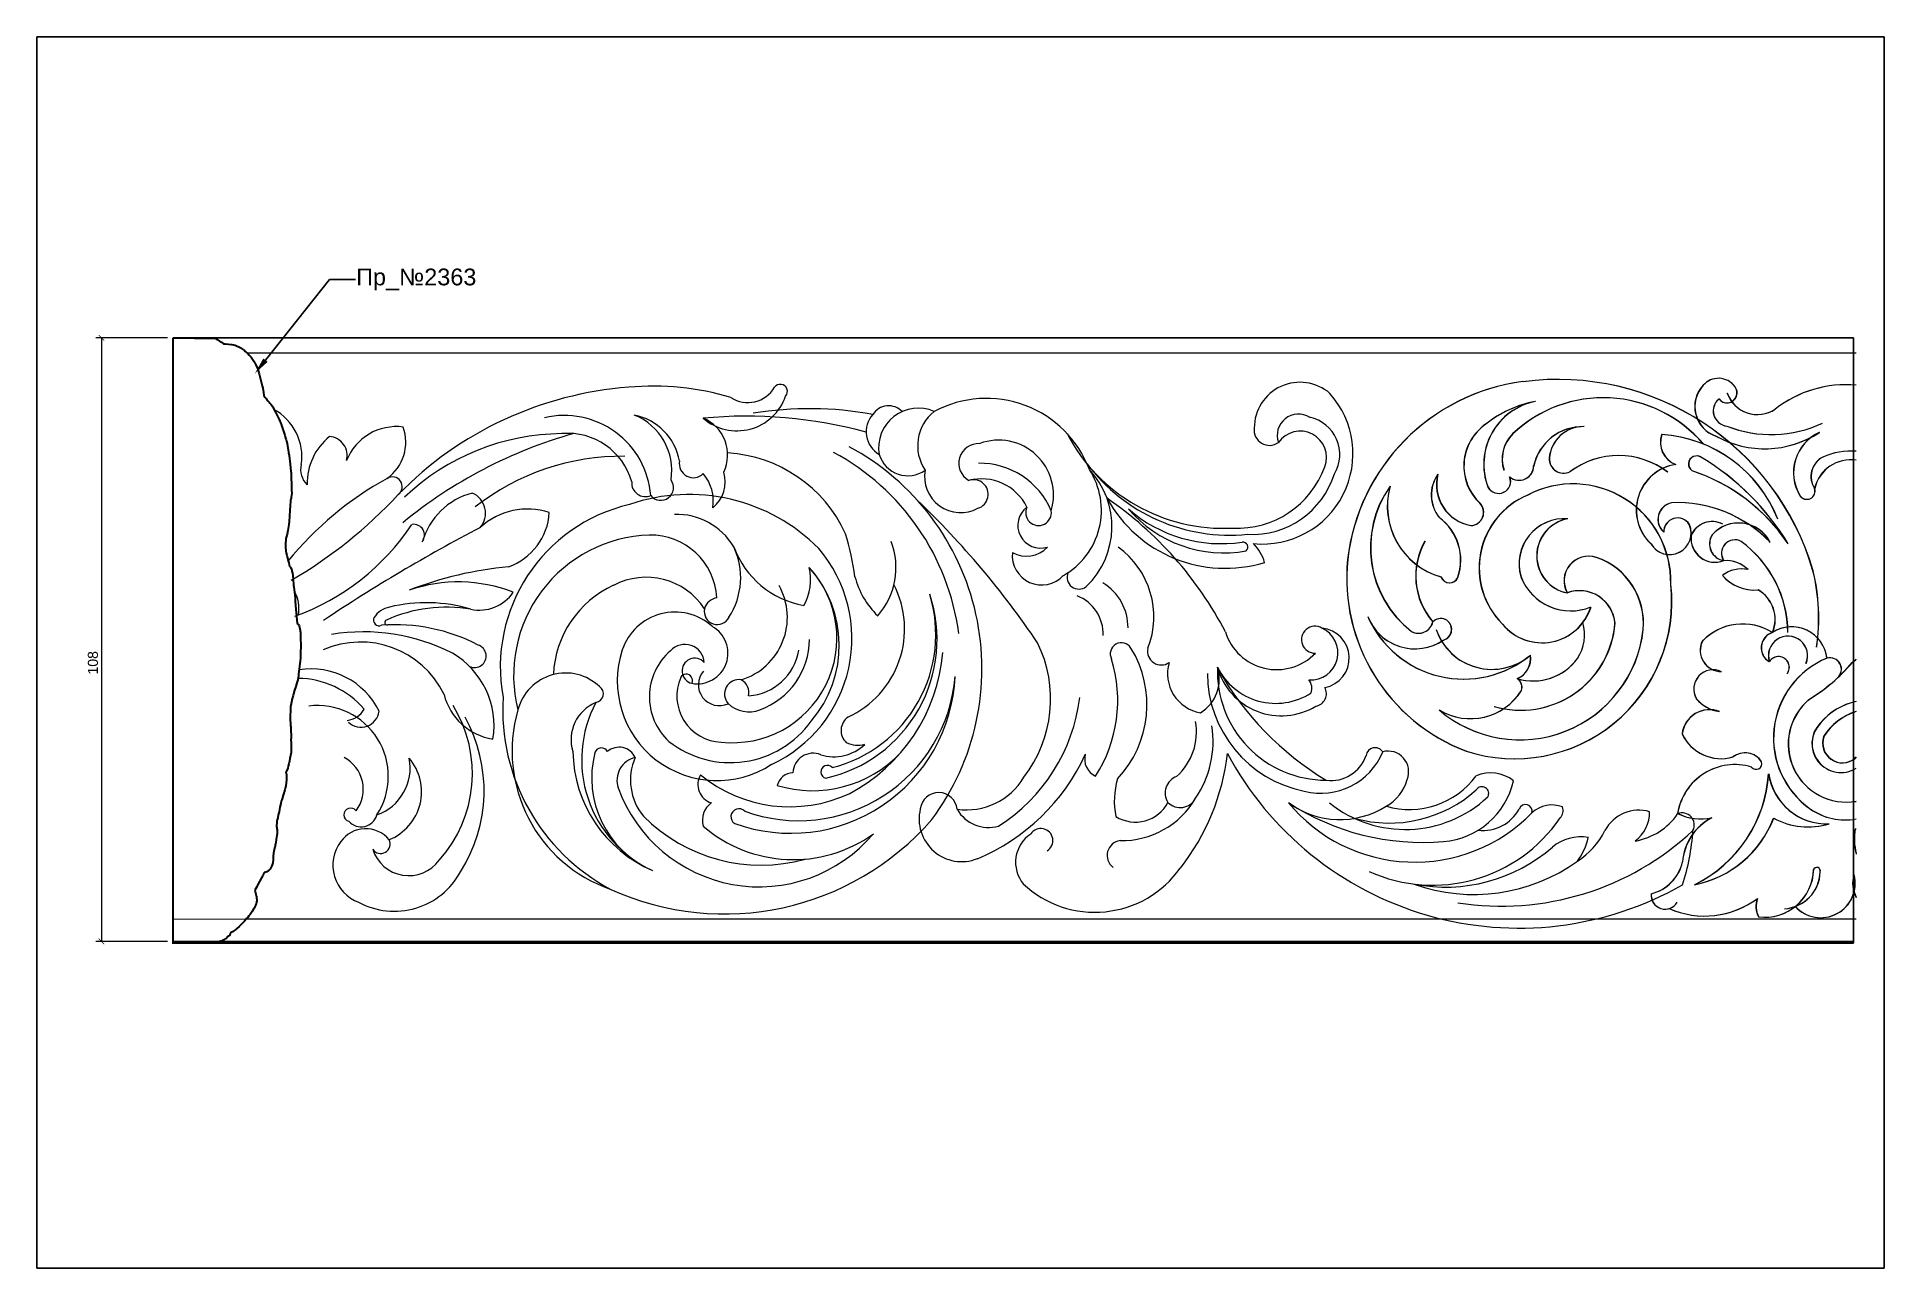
# Model space of a CAD drawing. Header units: millimetres. Extents: x 1284 to 1614, y -5962 to -5742.
import ezdxf
from ezdxf import colors
from ezdxf.entities.mleader import LeaderData, LeaderLine
from ezdxf.math import Vec2, Vec3

# ---------------------------------------------------------------- set-up
doc = ezdxf.new("R2010")
doc.units = ezdxf.units.MM
doc.layers.add('A-Sect', color=73, linetype='Continuous', lineweight=50)
doc.layers.add('линия 15', color=7, linetype='Continuous', lineweight=15)
doc.layers.add('Gold cornise', color=30, linetype='Continuous')
doc.layers.add('размеры в модели', color=7, linetype='Continuous')
doc.styles.get("Standard").update_dxf_attribs({"font": 'arial.ttf'})
doc.dimstyles.new('M_1', dxfattribs={"dimtxt": 1.8, "dimasz": 1, "dimexe": 1, "dimexo": 1, "dimgap": 0.6, "dimtad": 1, "dimdec": 0, "dimdsep": 46, "dimtxsty": 'Standard', "dimblk": 'ARCHTICK', "dimcen": -5, "dimclrd": 7, "dimclre": 7, "dimclrt": 7, "dimadec": 0, "dimazin": 0, "dimtfac": 1, "dimtdec": 0, "dimtmove": 0, "dimatfit": 3, "dimfxl": 1, "dimtolj": 1, "dimtzin": 0, "dimlwd": 5, "dimlwe": 5, "dimarcsym": 0})

msp = doc.modelspace()

# ---------------------------------------------------------------- blocks, each defined once
blk = doc.blocks.new('_ArchTick')
at = {"color": 0, "linetype": 'ByBlock', "const_width": 0.15}
blk.add_lwpolyline([(-0.5, -0.5), (0.5, 0.5)], dxfattribs=at)
blk = doc.blocks.new('*D3')
at = {"layer": 'Defpoints', "color": 0, "ltscale": 1000, "transparency": 16777216}
for p in [(1307.83, -5796.16), (1295.03, -5904.02), (1307.83, -5904.02)]:
    blk.add_point(p, dxfattribs=at)
at = {"layer": 'линия 15', "color": 7, "lineweight": 5, "ltscale": 1000, "transparency": 16777216}
for p, q in [((1306.83, -5796.16), (1294.03, -5796.16)), ((1295.03, -5796.16), (1295.03, -5904.02)), ((1306.83, -5904.02), (1294.03, -5904.02))]:
    blk.add_line(p, q, dxfattribs=at)
for p, rotation in [((1295.03, -5796.16), 90), ((1295.03, -5904.02), 270)]:
    blk.add_blockref('_ArchTick', p, dxfattribs=dict(at, rotation=rotation))
at = {"layer": 'линия 15', "color": 7, "ltscale": 1000, "transparency": 16777216, "insert": (1293.51, -5854.23), "char_height": 1.8, "attachment_point": 5, "rotation": 90}
blk.add_mtext('\\A1;108', dxfattribs=at)
blk = doc.blocks.new('tfgftrftrft988 (3)')
at = {"color": 7, "linetype": 'ByBlock', "lineweight": 5}
blk.add_line((152430.33, 39219.87, -6725), (152731.1, 39219.91, -6725), dxfattribs=at)
for centre, radius, start, end in [((152677.71, 39268.73, -6725), 47.57, 16.3451, 97.4664), ((152677.74, 39268.73, -6725), 47.57, 16.3451, 97.4664), ((152706.47, 39312.88, -6725), 3.62, 36.5734, 139.1982), ((152706.5, 39312.88, -6725), 3.62, 36.5734, 139.1982), ((152516.54, 39250.86, -6725), 64.21, 94.2437, 135.6536), ((152516.32, 39268.29, -6725), 46.82, 72.9402, 95.554), ((152531.12, 39316.32, -6725), 9.2, 229.0765, 341.0445), ((152533.07, 39317.7, -6725), 5.54, 237.0571, 329.5316), ((152538.88, 39314.17, -6725), 1.26, 318.4618, 145.2607), ((152575.68, 39293.23, -6725), 19.68, 20.7179, 118.1905), ((152625.02, 39303.03, -6725), 16.15, 264.3324, 41.8109), ((152631.72, 39307.61, -6725), 8.18, 49.1893, 179.9989), ((152676.21, 39279.97, -6725), 36.24, 97.4299, 173.4195), ((152676.24, 39279.97, -6725), 36.24, 97.4299, 173.4195), ((152685.87, 39289.56, -6725), 23.47, 40.3856, 133.5756), ((152685.91, 39289.56, -6725), 23.47, 40.3856, 133.5756), ((152707.82, 39311.45, -6725), 5.58, 137.0934, 251.3038), ((152707.85, 39311.45, -6725), 5.58, 137.0934, 251.3038), ((152708, 39313.89, -6725), 1.79, 215.8022, 39.9323), ((152708.03, 39313.89, -6725), 1.79, 215.8022, 39.9323), ((152713.42, 39315.76, -6725), 5.73, 199.0044, 303.6397), ((152713.45, 39315.76, -6725), 5.73, 199.0044, 303.6397), ((152729.23, 39294.88, -6725), 20.47, 84.7638, 128.108), ((152729.26, 39294.88, -6725), 20.47, 84.8536, 128.108), ((152443.84, 39302.52, -6725), 9.56, 351.3753, 61.7444), ((152500.28, 39294.38, -6725), 15.49, 4.3262, 103.247), ((152510.83, 39299.95, -6725), 10.17, 10.0525, 78.9794), ((152508.8, 39300.03, -6725), 10.68, 350.8801, 68.1269), ((152532.84, 39228.96, -6725), 80.78, 74.667, 95.5012), ((152544.07, 39248.35, -6725), 62.72, 79.61, 99.2217), ((152558.88, 39306.94, -6725), 4.68, 138.3613, 239.8493), ((152558.23, 39308.18, -6725), 3.4, 44.779, 146.6977), ((152563.51, 39304.1, -6725), 7.08, 66.1133, 189.7791), ((152571.23, 39304.45, -6725), 7.82, 128.4112, 213.9877), ((152631.44, 39306.31, -6725), 3.8, 57.823, 199.7321), ((152675.97, 39301.14, -6725), 11.44, 101.1559, 200.9017), ((152676.01, 39301.14, -6725), 11.44, 101.1559, 200.9017), ((152677.23, 39293.1, -6725), 19.57, 100.2193, 129.1373), ((152677.26, 39293.1, -6725), 19.57, 100.2193, 129.1373), ((152708.29, 39310.7, -6725), 2.76, 129.0004, 263.3846), ((152708.32, 39310.7, -6725), 2.76, 129.0004, 263.3846), ((152470.27, 39298.3, -6725), 9.57, 82.5892, 158.5174), ((152463.98, 39305.11, -6725), 7.98, 305.5634, 19.6546), ((152524.64, 39225.93, -6725), 83.82, 105.72, 129.4212), ((152500.18, 39265.28, -6725), 41.33, 90.4469, 133.4788), ((152500.9, 39294.8, -6725), 11.86, 15.5836, 95.0193), ((152522.32, 39302.79, -6725), 7.14, 334.726, 67.1378), ((152617.99, 39321.14, -6725), 31.44, 207.4957, 273.1408), ((152626.26, 39307.27, -6725), 2.75, 172.8138, 305.6844), ((152631.74, 39302.36, -6725), 4.7, 339.1633, 145.4544), ((152632.04, 39302.9, -6725), 6.78, 329.264, 77.8195), ((152670.05, 39300.82, -6725), 9.08, 124.7172, 227.0865), ((152670.08, 39300.82, -6725), 9.08, 124.7172, 227.0865), ((152674.11, 39302.06, -6725), 6.3, 134.472, 198.5161), ((152674.14, 39302.06, -6725), 6.3, 134.472, 198.5161), ((152682.21, 39298.9, -6725), 8.97, 88.5864, 167.5848), ((152682.25, 39298.9, -6725), 8.97, 88.5864, 167.5848), ((152682.38, 39301.71, -6725), 6.17, 89.5207, 175.2856), ((152682.42, 39301.71, -6725), 6.17, 89.5207, 175.2856), ((152700.32, 39305.06, -6725), 4.23, 160.8145, 249.5538), ((152700.35, 39305.06, -6725), 4.23, 160.8145, 249.5538), ((152694.82, 39282.59, -6725), 23.9, 21.3949, 86.3885), ((152694.85, 39282.59, -6725), 23.9, 21.3949, 86.3885), ((152714.71, 39321.67, -6725), 17.77, 240.7609, 303.3687), ((152714.74, 39321.67, -6725), 17.77, 240.7609, 303.3687), ((152715.87, 39327.96, -6725), 21.52, 248.4595, 295.2898), ((152715.9, 39327.96, -6725), 21.52, 248.4595, 295.2898), ((152727.79, 39299.64, -6725), 7.91, 114.6696, 211.3799), ((152727.82, 39299.64, -6725), 7.91, 114.6696, 211.3799), ((152465.27, 39297.66, -6725), 10.94, 129.4206, 180.8851), ((152458.07, 39302.71, -6725), 3.41, 344.5064, 85.8041), ((152527.92, 39278.32, -6725), 24.9, 24.7128, 86.4714), ((152528.01, 39265.26, -6725), 43.11, 7.5406, 61.8142), ((152529.88, 39264.61, -6725), 45.01, 323.1936, 61.781), ((152574.29, 39301.31, -6725), 3.53, 86.6627, 240.4449), ((152577.89, 39295.66, -6725), 9.79, 343.23, 110.3043), ((152730.21, 39290.86, -6725), 12.64, 85.9512, 113.8238), ((152730.24, 39290.86, -6725), 12.64, 86.0964, 113.8238), ((152456.85, 39300.17, -6725), 3.68, 165.5422, 226.6878), ((152510.64, 39259.89, -6725), 42.68, 89.4231, 127.998), ((152523.33, 39301.26, -6725), 2.52, 169.3293, 314.5647), ((152523.19, 39297.99, -6725), 5.85, 307.9677, 17.4484), ((152561.65, 39304.44, -6725), 5.35, 196.7749, 305.47), ((152571.09, 39298.92, -6725), 6.44, 169.5784, 298.6279), ((152574.52, 39287.5, -6725), 13.82, 22.7137, 90.9548), ((152582.86, 39292.91, -6725), 13.38, 299.4271, 32.9447), ((152583.28, 39290.01, -6725), 14.84, 313.679, 43.2982), ((152619.18, 39320.38, -6725), 31.91, 216.9231, 275.6909), ((152620.54, 39306.3, -6725), 16.58, 267.14, 340.2175), ((152670.85, 39300.89, -6725), 2.61, 229.9343, 358.7388), ((152670.88, 39300.89, -6725), 2.61, 229.9343, 358.7388), ((152678.82, 39302.12, -6725), 2.58, 178.0295, 294.9301), ((152678.85, 39302.12, -6725), 2.58, 178.0295, 294.9301), ((152688.61, 39288.26, -6725), 14.44, 52.6318, 127.0714), ((152688.64, 39288.26, -6725), 14.44, 52.6318, 127.0714), ((152700.04, 39292.93, -6725), 8.25, 98.3432, 226.9167), ((152700.07, 39292.93, -6725), 8.25, 98.3432, 226.9167), ((152702.57, 39301.18, -6725), 1.45, 53.3513, 235.5935), ((152702.61, 39301.18, -6725), 1.45, 53.3513, 235.5935), ((152691.17, 39268.25, -6725), 33.45, 33.9657, 71.5502), ((152691.2, 39268.25, -6725), 33.45, 33.9657, 71.5502), ((152680.13, 39263.48, -6725), 45.32, 31.1655, 59.0429), ((152680.16, 39263.48, -6725), 45.32, 31.1655, 59.0429), ((152726.9, 39298.96, -6725), 3.9, 117.476, 213.5137), ((152726.93, 39298.96, -6725), 3.9, 117.476, 213.5137), ((152730.06, 39295.36, -6725), 6.57, 80.9027, 167.2603), ((152730.09, 39295.36, -6725), 6.57, 81.1848, 167.2603), ((152498.93, 39244.2, -6725), 62.29, 119.1164, 140.4702), ((152469.57, 39297.13, -6725), 1.75, 307.0787, 122.5035), ((152514.77, 39297.82, -6725), 2.46, 176.2368, 292.7214), ((152517.51, 39296.98, -6725), 2.28, 218.6553, 36.4684), ((152519.38, 39294.59, -6725), 7.51, 350.7189, 40.4627), ((152574.82, 39289.49, -6725), 9.04, 26.1869, 104.5872), ((152573.39, 39295.77, -6725), 2.62, 287.2753, 108.8427), ((152623.18, 39303.97, -6725), 15.36, 266.8606, 342.8325), ((152663.25, 39286.24, -6725), 18.96, 144.5736, 232.1434), ((152663.29, 39286.24, -6725), 18.96, 144.5736, 232.1434), ((152660.5, 39293.69, -6725), 13.19, 164.407, 254.1153), ((152660.53, 39293.69, -6725), 13.19, 164.407, 254.1153), ((152661.59, 39295.65, -6725), 6.43, 144.9498, 218.6765), ((152661.62, 39295.65, -6725), 6.43, 144.9498, 218.6765), ((152663.55, 39297.52, -6725), 7.46, 165.8313, 259.9367), ((152663.59, 39297.52, -6725), 7.46, 165.8313, 259.9367), ((152667.18, 39298.08, -6725), 2.15, 208.3544, 22.2954), ((152667.21, 39298.08, -6725), 2.15, 208.3544, 22.2954), ((152680.47, 39280.15, -6725), 17.48, 358.5618, 117.6318), ((152680.5, 39280.15, -6725), 17.48, 358.5618, 117.6318), ((152722.25, 39296.34, -6725), 1.47, 214.1451, 18.2864), ((152722.28, 39296.34, -6725), 1.47, 214.1451, 18.2864), ((152410.22, 39351.62, -6725), 82.29, 300.0738, 317.2272), ((152487.01, 39283.82, -6725), 12.58, 104.6372, 164.0748), ((152482.26, 39292.38, -6725), 3.94, 319.8594, 66.4973), ((152493.66, 39280.86, -6725), 12.28, 71.2925, 133.0575), ((152518.65, 39264.91, -6725), 29.8, 102.9864, 190.4841), ((152522.59, 39263.17, -6725), 32.57, 44.6797, 109.0566), ((152455.64, 39182.02, -6725), 155.88, 34.0218, 46.2937), ((152585.37, 39290.22, -6725), 4.07, 126.7397, 287.8031), ((152585, 39292.48, -6725), 2.29, 154.1341, 8.8236), ((152618.37, 39306.65, -6725), 24.1, 208.7534, 286.9797), ((152560.23, 39240.98, -6725), 65.53, 27.4447, 55.6167), ((152618.1, 39307.78, -6725), 22.47, 220.6645, 280.3099), ((152617.6, 39312.14, -6725), 25.19, 228.9344, 278.647), ((152662.14, 39292.55, -6725), 2.37, 272.6971, 43.2187), ((152662.17, 39292.55, -6725), 2.37, 272.6971, 43.2187), ((152677.86, 39282.6, -6725), 14.15, 112.8543, 225.1884), ((152677.89, 39282.6, -6725), 14.15, 112.8543, 225.1884), ((152698.7, 39291.29, -6725), 3.04, 101.8581, 228.7007), ((152698.73, 39291.29, -6725), 3.04, 101.8581, 228.7007), ((152699, 39271.08, -6725), 23.21, 43.9647, 92.2822), ((152699.03, 39271.08, -6725), 23.21, 43.9647, 92.2822), ((152437.78, 39313.88, -6725), 42.39, 289.8046, 326.3508), ((152623.06, 39025.45, -6725), 298.13, 117.5255, 123.7841), ((152473.36, 39288.46, -6725), 1.95, 322.69, 98.5093), ((152486.72, 39293.13, -6725), 10.9, 289.2298, 356.6687), ((152520.3, 39280.2, -6725), 11.99, 31.1832, 91.6901), ((152650.97, 39284.02, -6725), 9.45, 340.8627, 53.6699), ((152651, 39284.02, -6725), 9.45, 340.8627, 53.6699), ((152678.94, 39283.32, -6725), 8.1, 85.7389, 196.5863), ((152678.97, 39283.32, -6725), 8.1, 85.7389, 196.5863), ((152680.73, 39284.77, -6725), 6.73, 100.1539, 259.1415), ((152680.76, 39284.77, -6725), 6.73, 100.1539, 259.1415), ((152697.73, 39288.85, -6725), 3.85, 210.3171, 23.4208), ((152697.76, 39288.85, -6725), 3.85, 210.3171, 23.4208), ((152699.17, 39289.06, -6725), 2.48, 32.3066, 181.345), ((152699.2, 39289.06, -6725), 2.48, 32.3066, 181.345), ((152705.33, 39286.82, -6725), 4.08, 62.2152, 157.634), ((152705.36, 39286.82, -6725), 4.08, 62.2152, 157.634), ((152710.05, 39284.3, -6725), 6.34, 27.0505, 138.0848), ((152710.08, 39284.3, -6725), 6.34, 27.0505, 138.0848), ((152516.28, 39263.44, -6725), 25.06, 91.8722, 194.2628), ((152515.71, 39276.64, -6725), 11.84, 3.0581, 91.2239), ((152506.41, 39275.07, -6725), 46.19, 7.4329, 17.1979), ((152546.63, 39282.65, -6725), 12.91, 318.3733, 21.2), ((152621.49, 39286.33, -6725), 0.904, 313.7415, 96.4014), ((152616.86, 39280.83, -6725), 8.98, 17.9783, 43.0034), ((152664.98, 39281.19, -6725), 12.6, 150.4349, 220.6919), ((152665.02, 39281.19, -6725), 12.6, 150.4349, 220.6919), ((152705.86, 39287.96, -6725), 4.33, 174.4656, 290.8996), ((152705.9, 39287.96, -6725), 4.33, 174.4656, 290.8996), ((152707.92, 39286.92, -6725), 3.05, 147.896, 260.46), ((152707.95, 39286.92, -6725), 3.05, 147.896, 260.46), ((152709.39, 39285.25, -6725), 2.39, 61.6031, 214.1684), ((152709.42, 39285.25, -6725), 2.39, 61.6031, 214.1684), ((152698.44, 39270.87, -6725), 20.43, 0.5667, 53.748), ((152698.47, 39270.87, -6725), 20.43, 0.5667, 53.748), ((152518.76, 39280.88, -6725), 13.03, 327.115, 25.0996), ((152545.96, 39292.02, -6725), 16.38, 200.0198, 259.862), ((152526.88, 39270, -6725), 24.78, 294.8483, 40.4116), ((152585.57, 39284.83, -6725), 5.26, 174.1101, 317.2349), ((152582.85, 39289.9, -6725), 5.18, 241.0267, 316.6059), ((152590.26, 39273.89, -6725), 15.34, 338.4531, 54.3259), ((152673.16, 39280.82, -6725), 33.11, 174.2773, 249.2018), ((152673.19, 39280.82, -6725), 33.11, 174.2773, 249.2018), ((152683.27, 39280.33, -6725), 4.39, 71.6637, 209.5719), ((152683.31, 39280.33, -6725), 4.39, 71.6637, 209.5719), ((152680.61, 39272.72, -6725), 12.45, 354.8343, 71.0629), ((152680.65, 39272.72, -6725), 12.45, 354.8343, 71.0629), ((152707.85, 39278.44, -6725), 5.49, 44.8143, 94.6066), ((152707.88, 39278.44, -6725), 5.49, 44.8143, 94.6066), ((152497.01, 39214.87, -6725), 68.3, 95.6338, 110.9555), ((152481.35, 39253.15, -6725), 26.96, 68.6904, 108.9736), ((152514.91, 39268.48, -6725), 12.47, 33.2956, 117.861), ((152530.32, 39270.04, -6725), 18.66, 263.8536, 42.7436), ((152535.1, 39280.47, -6725), 9.19, 330.0975, 14.0436), ((152528.66, 39268.76, -6725), 20.74, 319.3024, 42.2324), ((152566.38, 39284.63, -6725), 14.62, 194.2056, 226.2465), ((152592.23, 39280.96, -6725), 2.13, 157.9851, 307.8728), ((152591.65, 39271.94, -6725), 9.35, 359.8552, 58.6972), ((152658.41, 39281.56, -6725), 1.61, 199.958, 336.9545), ((152658.44, 39281.56, -6725), 1.61, 199.958, 336.9545), ((152680.09, 39284.51, -6725), 9.57, 201.4453, 291.9602), ((152680.12, 39284.51, -6725), 9.57, 201.4453, 291.9602), ((152710.56, 39277.08, -6725), 5.36, 77.209, 129.1208), ((152712.89, 39286.29, -6725), 7.63, 221.4549, 274.7821), ((152710.59, 39277.08, -6725), 5.36, 77.209, 129.1208), ((152712.92, 39286.29, -6725), 7.63, 221.4549, 274.7821), ((152688.28, 39273.66, -6725), 36.09, 351.7115, 13.5623), ((152688.31, 39273.66, -6725), 36.09, 351.7115, 13.5623), ((152446.46, 39275.37, -6725), 6.41, 349.7129, 29.9099), ((152485.14, 39282.33, -6725), 7.25, 257.552, 326.0213), ((152516.7, 39262.79, -6725), 18.38, 114.4948, 177.5555), ((152527.88, 39274.66, -6725), 2.63, 97.3075, 165.3185), ((152528.44, 39273.79, -6725), 11.69, 287.203, 29.0919), ((152541.48, 39269.85, -6725), 25.4, 282.5172, 18.5135), ((152542.17, 39270.68, -6725), 24.48, 284.1179, 17.1797), ((152543.73, 39271.73, -6725), 17.35, 294.6245, 27.127), ((152589.1, 39270.7, -6725), 7.48, 358.6729, 68.2132), ((152670, 39276.63, -6725), 28.12, 252.1815, 6.2957), ((152670.04, 39276.63, -6725), 28.12, 252.1815, 6.2957), ((152681.65, 39272.2, -6725), 6.35, 4.7581, 110.1748), ((152681.68, 39272.2, -6725), 6.35, 4.7581, 110.1748), ((152710.54, 39273.42, -6725), 6.05, 337.2308, 60.4728), ((152710.57, 39273.42, -6725), 6.05, 337.2308, 60.4728), ((152467.21, 39273.31, -6725), 1.03, 155.8328, 294.1547), ((152469.77, 39271.56, -6725), 4.11, 99.9067, 148.1945), ((152468.66, 39272.89, -6725), 0.455, 112.4988, 279.8873), ((152479.23, 39249.34, -6725), 26.26, 80.4681, 114.1405), ((152475.63, 39248.6, -6725), 27.8, 73.4025, 103.6749), ((152520.04, 39264.8, -6725), 9.93, 48.0364, 161.4657), ((152527.62, 39274.84, -6725), 2.33, 167.9826, 333.5072), ((152660.94, 39281.42, -6725), 18.68, 203.5691, 309.7305), ((152652.23, 39277.15, -6725), 8.99, 200.8917, 304.3335), ((152660.98, 39281.42, -6725), 18.68, 203.5691, 309.7305), ((152652.26, 39277.15, -6725), 8.99, 200.8917, 304.3335), ((152656.84, 39271.63, -6725), 1.95, 283.5114, 136.2927), ((152656.87, 39271.63, -6725), 1.95, 283.5114, 136.2927), ((152674.94, 39278.4, -6725), 9.16, 219.5823, 342.3695), ((152674.98, 39278.4, -6725), 9.16, 219.5823, 342.3695), ((152464.37, 39236.01, -6725), 35.18, 63.0218, 99.2506), ((152470.09, 39240.53, -6725), 31.94, 62.4045, 94.4131), ((152524.05, 39267.38, -6725), 5.47, 259.5071, 61.2982), ((152627.55, 39274.03, -6725), 9.59, 197.2714, 316.1445), ((152634.39, 39269.79, -6725), 2.41, 58.9583, 271.7809), ((152633.65, 39267.44, -6725), 4.85, 265.813, 65.8107), ((152635.16, 39266.52, -6725), 5.36, 280.41, 84.8325), ((152652.89, 39273.55, -6725), 2.61, 240.8573, 347.2961), ((152652.92, 39273.55, -6725), 2.61, 240.8573, 347.2961), ((152665.99, 39275.03, -6725), 10.54, 198.9723, 310.8124), ((152666.03, 39275.03, -6725), 10.54, 198.9723, 310.8124), ((152670.99, 39274.05, -6725), 22.16, 229.3777, 353.6322), ((152671.03, 39274.05, -6725), 22.16, 229.3777, 353.6322), ((152671.17, 39274.06, -6725), 16.87, 253.5405, 355.4831), ((152671.2, 39274.06, -6725), 16.87, 253.5405, 355.4831), ((152674.79, 39270.67, -6725), 7.75, 327.0122, 16.291), ((152674.82, 39270.67, -6725), 7.75, 327.0122, 16.291), ((152710.8, 39262.54, -6725), 10.06, 58.0474, 135.8996), ((152710.83, 39262.54, -6725), 10.06, 58.0474, 135.8996), ((152716.96, 39268.35, -6725), 2.85, 107.0231, 240.5779), ((152716.99, 39268.35, -6725), 2.85, 107.0231, 240.5779), ((152718.89, 39266.94, -6725), 3.5, 336.4927, 197.8175), ((152718.92, 39266.94, -6725), 3.5, 336.4927, 197.8175), ((152719.55, 39265.74, -6725), 6.34, 6.8378, 122.6572), ((152719.58, 39265.74, -6725), 6.34, 6.8378, 122.6572), ((152463.85, 39252.76, -6725), 16.61, 25.8656, 113.665), ((152472.69, 39254.42, -6725), 15.03, 350.9091, 59.4596), ((152484.26, 39266.87, -6725), 2.06, 243.4943, 72.2628), ((152527.54, 39262.41, -6725), 17.8, 161.8277, 303.2288), ((152526.34, 39259.59, -6725), 10.86, 130.8464, 227.2901), ((152521.82, 39265.47, -6725), 3.48, 3.8331, 137.8314), ((152532.58, 39269.43, -6725), 9.69, 273.7948, 350.9682), ((152530.66, 39269.9, -6725), 13.43, 289.9297, 359.768), ((152536.45, 39270.23, -6725), 31.59, 297.7519, 355.0573), ((152564.27, 39259.18, -6725), 22.89, 322.3676, 26.0373), ((152599.81, 39267.25, -6725), 1.99, 31.6193, 207.3335), ((152585.03, 39258.18, -6725), 19.34, 316.7938, 31.564), ((152606.95, 39267.74, -6725), 2.47, 168.1522, 304.0198), ((152668.94, 39266.48, -6725), 3.98, 293.5063, 8.1691), ((152668.97, 39266.48, -6725), 3.98, 293.5063, 8.1691), ((152707.02, 39267.9, -6725), 3.82, 154.5444, 269.698), ((152707.05, 39267.9, -6725), 3.82, 154.5444, 269.698), ((152717.19, 39264.86, -6725), 1.92, 321.4581, 148.3015), ((152717.22, 39264.86, -6725), 1.92, 321.4581, 148.3015), ((152455.05, 39251.05, -6725), 13.52, 26.1554, 99.1), ((152500.51, 39255.05, -6725), 8.79, 46.2639, 165.4212), ((152522.06, 39262.52, -6725), 1.12, 332.4466, 152.4466), ((152523.58, 39264.21, -6725), 2.27, 41.1519, 256.7301), ((152527.97, 39261.74, -6725), 3.74, 139.2342, 295.2604), ((152574.02, 39258.93, -6725), 25.14, 327.4132, 17.1419), ((152615.17, 39263.73, -6725), 7.12, 163.9525, 259.9208), ((152610.26, 39262.73, -6725), 7.04, 301.3857, 17.7069), ((152636.67, 39263.82, -6725), 21.5, 180.2423, 258.7588), ((152636.4, 39264.13, -6725), 19.45, 177.8174, 269.9665), ((152627.38, 39270.04, -6725), 11.63, 206.4173, 302.8565), ((152628.37, 39268.01, -6725), 11.83, 195.4277, 301.5744), ((152664.87, 39291.73, -6725), 55, 209.6401, 238.8169), ((152673.33, 39272.28, -6725), 9.86, 253.4637, 323.7566), ((152673.37, 39272.28, -6725), 9.86, 253.4637, 323.7566), ((152705.49, 39260.98, -6725), 3.44, 63.9898, 210.4466), ((152705.52, 39260.98, -6725), 3.44, 63.9898, 210.4466), ((152731.78, 39252.2, -6725), 15.48, 112.5547, 234.9629), ((152731.81, 39252.2, -6725), 15.48, 112.5547, 234.9629), ((152706.09, 39286.16, -6725), 31.72, 301.4554, 319.9137), ((152706.13, 39286.16, -6725), 31.72, 301.4554, 319.9137), ((152726.38, 39264.51, -6725), 2.05, 310.9065, 105.222), ((152726.41, 39264.51, -6725), 2.05, 310.9065, 105.222), ((152712.84, 39289.42, -6725), 29.46, 306.4956, 308.2951), ((152712.88, 39289.42, -6725), 29.46, 306.4956, 308.2159), ((152452.53, 39247.02, -6725), 15.86, 40.8801, 89.3714), ((152505.73, 39260.12, -6725), 1.55, 277.7011, 56.3033), ((152528.63, 39259.73, -6725), 8.25, 156.3249, 267.8634), ((152531.49, 39260.08, -6725), 2.58, 80.8458, 221.8814), ((152540.71, 39264.64, -6725), 29.45, 250.2013, 357.2238), ((152530.61, 39260.3, -6725), 2.66, 348.2124, 61.1087), ((152542.12, 39265.53, -6725), 28.09, 249.9948, 355.2718), ((152631.45, 39261.1, -6725), 2.39, 339.741, 39.1638), ((152634.21, 39260.13, -6725), 2.22, 279.2912, 30.2935), ((152662.14, 39266.45, -6725), 10.77, 238.84, 327.8741), ((152662.17, 39266.45, -6725), 10.77, 238.84, 327.8741), ((152669.49, 39261.29, -6725), 1.86, 342.2042, 56.0717), ((152669.52, 39261.29, -6725), 1.86, 342.2042, 56.0717), ((152456.21, 39245.39, -6725), 12.63, 326.8061, 97.1345), ((152460.96, 39259.42, -6725), 4.1, 277.2448, 330.4742), ((152463.96, 39257.42, -6725), 3.26, 226.5107, 352.9098), ((152460.65, 39245.86, -6725), 23.21, 318.1586, 31.6399), ((152489.14, 39262.58, -6725), 10.66, 193.9358, 261.3484), ((152525.59, 39257.26, -6725), 36.31, 176.4904, 242.0812), ((152517.13, 39249.92, -6725), 26.18, 163.7206, 250.9699), ((152508.73, 39251.91, -6725), 7.24, 112.7596, 196.9531), ((152525.2, 39248.34, -6725), 21.82, 152.0018, 245.1304), ((152533.26, 39262.28, -6725), 5.38, 226.7096, 291.5891), ((152560.95, 39263.22, -6725), 31.63, 302.3265, 353.1429), ((152704.86, 39252.36, -6725), 4.92, 68.7844, 173.1173), ((152704.89, 39252.36, -6725), 4.92, 68.7844, 173.1173), ((152707.58, 39263.47, -6725), 6.6, 219.8978, 261.7506), ((152707.62, 39263.47, -6725), 6.6, 219.8978, 261.7506), ((152729.33, 39251.15, -6725), 10.39, 130.048, 279.7905), ((152729.36, 39251.15, -6725), 10.39, 130.048, 279.6117), ((152733.47, 39247.58, -6725), 11.43, 101.9822, 140.3648), ((152733.5, 39247.58, -6725), 11.43, 102.146, 140.3648), ((152734.09, 39246.98, -6725), 10.42, 106.6791, 148.1696), ((152734.12, 39246.98, -6725), 10.42, 106.8598, 148.1696), ((152734.12, 39246.98, -6725), 10.42, 106.8627, 148.1696), ((152734.15, 39246.98, -6725), 10.42, 107.0436, 148.1696), ((152458.83, 39242.84, -6725), 27.12, 327.6055, 28.8431), ((152529.95, 39265.58, -6725), 17.76, 231.8265, 324.3799), ((152552.65, 39253.55, -6725), 2.93, 125.0112, 227.205), ((152602.63, 39253.27, -6725), 10.59, 311.6604, 10.4725), ((152597.91, 39251.67, -6725), 18.28, 326.0163, 8.5645), ((152728.35, 39251.23, -6725), 5.18, 135.2746, 302.1381), ((152728.38, 39251.23, -6725), 5.18, 135.2746, 301.7212), ((152506.91, 39249.21, -6725), 1.24, 28.8655, 159.286), ((152510.08, 39247.42, -6725), 3.16, 24.5335, 131.1917), ((152548.43, 39256.94, -6725), 8.06, 253.2019, 313.4172), ((152552.71, 39255.55, -6725), 4.63, 243.5867, 285.6995), ((152645.13, 39248.86, -6725), 1.63, 33.057, 171.4043), ((152706.93, 39256.21, -6725), 7.68, 205.1679, 286.0847), ((152706.96, 39256.21, -6725), 7.68, 205.1679, 286.0847), ((152728.61, 39251.34, -6725), 3.56, 161.3455, 309.2247), ((152728.64, 39251.34, -6725), 3.56, 161.3455, 309.2247), ((152728.64, 39251.34, -6725), 3.56, 161.3455, 309.2247), ((152728.67, 39251.34, -6725), 3.56, 161.3455, 309.2247), ((152457.88, 39243.05, -6725), 6.48, 323.5222, 61.942), ((152463.83, 39246.88, -6725), 8.91, 289.3506, 11.1867), ((152465.57, 39242.62, -6725), 9.21, 291.6915, 40.6017), ((152525.34, 39250.15, -6725), 23.53, 180.8632, 246.6753), ((152523.21, 39245.09, -6725), 18.04, 165.3784, 246.5035), ((152513.87, 39244.66, -6725), 4.18, 102.6044, 198.9534), ((152522.14, 39244.68, -6725), 10.04, 156.152, 219.835), ((152544.63, 39264.43, -6725), 21.62, 253.0682, 316.5763), ((152544.73, 39245.9, -6725), 3.6, 67.5573, 178.1555), ((152547.27, 39246.17, -6725), 1.16, 41.2327, 255.5162), ((152559.95, 39264.54, -6725), 36.71, 292.6415, 335.4766), ((152596.55, 39248.42, -6725), 3.31, 164.4591, 245.9968), ((152578.47, 39254.01, -6725), 40.53, 321.8369, 353.5687), ((152670.83, 39277.31, -6725), 59.06, 208.1202, 299.672), ((152635.46, 39254.29, -6725), 11.94, 255.5692, 337.6346), ((152637.26, 39251.23, -6725), 6.61, 262.4827, 341.2161), ((152647.46, 39246.21, -6725), 3.67, 337.4799, 105.3306), ((152709.4, 39237.11, -6725), 10.36, 73.3426, 170.8383), ((152709.43, 39237.11, -6725), 10.36, 73.3426, 170.8383), ((152711.22, 39246.09, -6725), 3.49, 32.8772, 128.224), ((152711.25, 39246.09, -6725), 3.49, 32.8772, 128.224), ((152713.19, 39247.64, -6725), 1.02, 216.6354, 20.1149), ((152713.22, 39247.64, -6725), 1.02, 216.6354, 20.1149), ((152719.07, 39259.76, -6725), 16.25, 316.544, 317.7775), ((152719.1, 39259.75, -6725), 16.25, 316.544, 317.6126), ((152719.1, 39259.76, -6725), 16.25, 316.544, 317.61), ((152719.13, 39259.75, -6725), 16.25, 316.544, 317.4457), ((152527.62, 39243.93, -6725), 3.48, 150.3108, 252.1079), ((152540.56, 39265.05, -6725), 25.12, 230.5419, 294.953), ((152541.2, 39243.08, -6725), 2.94, 91.3212, 166.9655), ((152572.08, 39251.43, -6725), 12.05, 262.3536, 328.8977), ((152612.04, 39241.02, -6725), 13.5, 163.1297, 192.1041), ((152610.79, 39242.41, -6725), 3.16, 110.8318, 212.2682), ((152651.26, 39254.33, -6725), 14.89, 253.9408, 323.3739), ((152643.26, 39246.87, -6725), 7.87, 299.5332, 344.8045), ((152656.22, 39247.65, -6725), 13.97, 274.7288, 347.3236), ((152665.82, 39239.56, -6725), 6.44, 51.2314, 113.9679), ((152691.69, 39247.33, -6725), 23.77, 296.1627, 356.4306), ((152691.73, 39247.33, -6725), 23.77, 296.1627, 356.4306), ((152725.86, 39247.42, -6725), 10.56, 188.5946, 272.0933), ((152725.89, 39247.42, -6725), 10.56, 188.5946, 272.0933), ((152535.08, 39252.38, -6725), 26.75, 199.8285, 319.7329), ((152528.76, 39237.52, -6725), 3.81, 125.5822, 195.6383), ((152567.17, 39239.16, -6725), 3.32, 5.6142, 173.0634), ((152602.31, 39243.76, -6725), 6.56, 238.0853, 332.418), ((152599.87, 39249.19, -6725), 15.3, 268.9761, 329.5992), ((152610.33, 39242.88, -6725), 3.09, 224.396, 332.4027), ((152638.86, 39253.21, -6725), 15.56, 233.6682, 302.1241), ((152653.63, 39277.64, -6725), 44.07, 237.0213, 274.8763), ((152652.22, 39259.34, -6725), 29.3, 219.5889, 315.612), ((152650.51, 39257.48, -6725), 21.6, 231.2326, 313.1292), ((152647.69, 39260.24, -6725), 23.22, 254.4847, 311.9548), ((152664.22, 39242.3, -6725), 1.21, 331.1831, 146.2349), ((152671.99, 39239.14, -6725), 1.2, 345.7098, 161.1787), ((152462.11, 39238.5, -6725), 1.21, 35.7024, 253.7541), ((152463.97, 39239.25, -6725), 2.91, 221.0166, 344.5632), ((152528.88, 39269.9, -6725), 49.12, 245.5985, 318.9481), ((152535.41, 39259.06, -6725), 29.55, 224.776, 285.4839), ((152531.48, 39238.15, -6725), 1.43, 43.7922, 238.2323), ((152571.29, 39237.76, -6725), 7.63, 166.3159, 291.5229), ((152576.05, 39242.64, -6725), 6.41, 209.4868, 286.3727), ((152655.42, 39253.51, -6725), 27.59, 245.6824, 325.635), ((152664.47, 39242.92, -6725), 7.22, 262.6437, 332.0393), ((152676.74, 39235, -6725), 5.26, 68.8985, 132.9513), ((152676.74, 39239.29, -6725), 1.99, 316.9074, 17.8916), ((152692.27, 39232.44, -6725), 6.89, 73.9065, 151.7938), ((152687.61, 39239.04, -6725), 6.57, 307.3871, 0.1614), ((152689.63, 39245.26, -6725), 11.61, 279.764, 325.3821), ((152703.27, 39246.59, -6725), 8.84, 242.4009, 283.0256), ((152700.01, 39236.68, -6725), 2.15, 332.7664, 112.5601), ((152703.3, 39246.59, -6725), 8.84, 242.4009, 283.0256), ((152709.82, 39229.28, -6725), 9.82, 117.6732, 175.4013), ((152709.85, 39229.28, -6725), 9.82, 117.6732, 175.4013), ((152698.44, 39244.77, -6725), 19.14, 281.2401, 338.9499), ((152698.48, 39244.77, -6725), 19.14, 281.2401, 338.9499), ((152722.51, 39249.4, -6725), 13.07, 241.6959, 286.6049), ((152722.54, 39249.4, -6725), 13.07, 241.6959, 286.6049), ((152729.14, 39248.56, -6725), 10.98, 235.3814, 280.297), ((152729.17, 39248.56, -6725), 10.98, 235.3814, 280.1276), ((152465.98, 39229.48, -6725), 7.04, 143.0887, 249.5914), ((152464.8, 39230.57, -6725), 5.44, 39.8344, 144.7969), ((152467.46, 39233.29, -6725), 1.7, 213.6707, 26.8152), ((152541.19, 39255.04, -6725), 24.55, 229.0548, 305.6313), ((152586.98, 39230, -6725), 6.08, 123.5627, 219.3269), ((152585.42, 39233.89, -6725), 2.15, 301.0951, 146.6933), ((152599.94, 39231.24, -6725), 2.68, 97.4164, 232.813), ((152667.71, 39272.26, -6725), 50.08, 261.0459, 313.0989), ((152681.86, 39226.72, -6725), 7.84, 79.9409, 130.0764), ((152673.93, 39241.79, -6725), 13.7, 302.3959, 333.5925), ((152672.23, 39236.97, -6725), 11.28, 323.2506, 347.0523), ((152661.78, 39238.35, -6725), 40.23, 342.1235, 356.2202), ((152740.93, 39234.18, -6725), 10.2, 169.7922, 195.5146), ((152740.96, 39234.18, -6725), 10.2, 169.7922, 194.8286), ((152729.57, 39247.26, -6725), 11.35, 276.6925, 277.7617), ((152729.6, 39247.26, -6725), 11.35, 276.6925, 277.599), ((152472.49, 39234.39, -6725), 6.76, 197.5649, 323.676), ((152657.71, 39254.68, -6725), 29.1, 258.8936, 311.0232), ((152469.9, 39234.69, -6725), 13.43, 241.6498, 331.6518), ((152595.07, 39239.8, -6725), 18.71, 226.836, 324.6556), ((152662.8, 39255.87, -6725), 31.61, 250.2321, 305.7627), ((152692.59, 39231.8, -6725), 7.65, 284.0927, 346.9604), ((152692.62, 39231.8, -6725), 7.65, 284.0927, 346.9604), ((152714.73, 39228.92, -6725), 8.72, 262.8016, 358.5692), ((152714.77, 39228.92, -6725), 8.72, 262.8016, 358.5692), ((152717.84, 39228.5, -6725), 6.8, 273.4503, 358.2765), ((152717.87, 39228.5, -6725), 6.8, 273.4503, 358.2765), ((152724.74, 39226.25, -6725), 6.14, 222.2686, 14.2669), ((152724.77, 39226.25, -6725), 6.14, 222.2686, 14.2669), ((152724.03, 39228.46, -6725), 0.628, 344.7225, 157.8302), ((152724.06, 39228.46, -6725), 0.628, 344.7225, 157.8302), ((152735.58, 39226.24, -6725), 5.13, 162.6594, 209.0413), ((152735.61, 39226.24, -6725), 5.13, 162.6594, 208.2968), ((152696.92, 39224.13, -6725), 2.49, 174.2432, 330.462), ((152696.96, 39224.13, -6725), 2.49, 174.2432, 330.462), ((152704.01, 39236.16, -6725), 15.75, 246.1716, 306.751), ((152704.04, 39236.16, -6725), 15.75, 246.1716, 306.751), ((152716.95, 39222.12, -6725), 3.79, 158.0952, 209.2266), ((152716.99, 39222.12, -6725), 3.79, 158.0952, 209.2266)]:
    blk.add_arc(centre, radius, start, end, dxfattribs=at)
at = {"layer": 'A-Sect', "color": 7, "lineweight": 5}
for p, q in [((152731.1, 39321.02, -6725), (152443.56, 39321.02, -6725)), ((152731.1, 39219.85, -6725), (152443.56, 39219.85, -6725))]:
    blk.add_line(p, q, dxfattribs=at)
blk = doc.blocks.new('6566ячсап')
at = {"layer": 'Gold cornise', "color": 7, "lineweight": 30}
for p, q in [((152173.2, 38964.47, -20175), (152173.2, 38964.61, -20175)), ((152173.2, 38964.61, -20175), (152180.77, 38964.47, -20175)), ((152173.2, 38964.34, -20175), (152173.2, 38964.47, -20175)), ((152173.2, 38964.2, -20175), (152173.2, 38964.34, -20175)), ((152173.2, 38964.07, -20175), (152173.2, 38964.2, -20175)), ((152173.2, 38963.94, -20175), (152173.2, 38964.07, -20175)), ((152173.2, 38963.8, -20175), (152173.2, 38963.94, -20175)), ((152173.2, 38963.67, -20175), (152173.2, 38963.8, -20175)), ((152173.2, 38963.53, -20175), (152173.2, 38963.67, -20175)), ((152173.2, 38963.4, -20175), (152173.2, 38963.53, -20175)), ((152173.2, 38963.27, -20175), (152173.2, 38963.4, -20175)), ((152173.2, 38963.13, -20175), (152173.2, 38963.27, -20175)), ((152173.2, 38963, -20175), (152173.2, 38963.13, -20175)), ((152180.77, 38964.47, -20175), (152180.9, 38964.38, -20175)), ((152180.9, 38964.38, -20175), (152180.93, 38964.37, -20175)), ((152180.93, 38964.37, -20175), (152181.02, 38964.34, -20175)), ((152181.02, 38964.34, -20175), (152181.04, 38964.34, -20175)), ((152181.04, 38964.34, -20175), (152181.1, 38964.3, -20175)), ((152181.1, 38964.3, -20175), (152181.26, 38964.2, -20175)), ((152181.26, 38964.2, -20175), (152181.45, 38964.07, -20175)), ((152181.45, 38964.07, -20175), (152181.83, 38963.8, -20175)), ((152181.83, 38963.8, -20175), (152182.14, 38963.58, -20175)), ((152182.14, 38963.58, -20175), (152182.22, 38963.54, -20175)), ((152182.22, 38963.54, -20175), (152182.32, 38963.53, -20175)), ((152182.32, 38963.53, -20175), (152182.54, 38963.51, -20175)), ((152182.54, 38963.51, -20175), (152183.63, 38963.41, -20175)), ((152183.63, 38963.41, -20175), (152183.72, 38963.4, -20175)), ((152183.72, 38963.4, -20175), (152184.29, 38963.27, -20175)), ((152184.29, 38963.27, -20175), (152184.63, 38963.13, -20175)), ((152184.63, 38963.13, -20175), (152184.93, 38963, -20175)), ((152173.2, 38962.86, -20175), (152173.2, 38963, -20175)), ((152173.2, 38962.73, -20175), (152173.2, 38962.86, -20175)), ((152173.2, 38962.6, -20175), (152173.2, 38962.73, -20175)), ((152173.2, 38962.46, -20175), (152173.2, 38962.6, -20175)), ((152173.2, 38962.33, -20175), (152173.2, 38962.46, -20175)), ((152173.2, 38962.19, -20175), (152173.2, 38962.33, -20175)), ((152173.2, 38962.06, -20175), (152173.2, 38962.19, -20175)), ((152173.2, 38961.93, -20175), (152173.2, 38962.06, -20175)), ((152173.2, 38961.79, -20175), (152173.2, 38961.93, -20175)), ((152173.2, 38961.66, -20175), (152173.2, 38961.79, -20175)), ((152173.2, 38961.52, -20175), (152173.2, 38961.66, -20175)), ((152173.2, 38961.39, -20175), (152173.2, 38961.52, -20175)), ((152173.2, 38961.26, -20175), (152173.2, 38961.39, -20175)), ((152173.2, 38961.12, -20175), (152173.2, 38961.26, -20175)), ((152173.2, 38960.99, -20175), (152173.2, 38961.12, -20175)), ((152173.2, 38960.85, -20175), (152173.2, 38960.99, -20175)), ((152173.2, 38960.72, -20175), (152173.2, 38960.85, -20175)), ((152173.2, 38960.59, -20175), (152173.2, 38960.72, -20175)), ((152173.2, 38960.45, -20175), (152173.2, 38960.59, -20175)), ((152173.2, 38960.32, -20175), (152173.2, 38960.45, -20175)), ((152173.2, 38960.18, -20175), (152173.2, 38960.32, -20175)), ((152173.2, 38960.05, -20175), (152173.2, 38960.18, -20175)), ((152173.2, 38959.92, -20175), (152173.2, 38960.05, -20175)), ((152173.2, 38959.78, -20175), (152173.2, 38959.92, -20175)), ((152184.93, 38963, -20175), (152185.18, 38962.86, -20175)), ((152185.18, 38962.86, -20175), (152185.39, 38962.73, -20175)), ((152185.39, 38962.73, -20175), (152185.59, 38962.6, -20175)), ((152185.59, 38962.6, -20175), (152185.93, 38962.33, -20175)), ((152185.93, 38962.33, -20175), (152186.1, 38962.19, -20175)), ((152186.1, 38962.19, -20175), (152186.25, 38962.06, -20175)), ((152186.25, 38962.06, -20175), (152186.4, 38961.93, -20175)), ((152186.4, 38961.93, -20175), (152186.54, 38961.79, -20175)), ((152186.54, 38961.79, -20175), (152186.79, 38961.52, -20175)), ((152186.79, 38961.52, -20175), (152186.9, 38961.39, -20175)), ((152186.9, 38961.39, -20175), (152187.12, 38961.12, -20175)), ((152187.12, 38961.12, -20175), (152187.6, 38960.45, -20175)), ((152187.6, 38960.45, -20175), (152187.76, 38960.18, -20175)), ((152187.76, 38960.18, -20175), (152187.87, 38959.98, -20175)), ((152187.87, 38959.98, -20175), (152187.9, 38959.92, -20175)), ((152187.9, 38959.92, -20175), (152187.97, 38959.78, -20175)), ((152173.2, 38959.65, -20175), (152173.2, 38959.78, -20175)), ((152173.2, 38959.51, -20175), (152173.2, 38959.65, -20175)), ((152173.2, 38959.38, -20175), (152173.2, 38959.51, -20175)), ((152173.2, 38959.25, -20175), (152173.2, 38959.38, -20175)), ((152173.2, 38959.11, -20175), (152173.2, 38959.25, -20175)), ((152173.2, 38958.98, -20175), (152173.2, 38959.11, -20175)), ((152173.2, 38958.84, -20175), (152173.2, 38958.98, -20175)), ((152173.2, 38958.71, -20175), (152173.2, 38958.84, -20175)), ((152173.2, 38958.58, -20175), (152173.2, 38958.71, -20175)), ((152173.2, 38958.44, -20175), (152173.2, 38958.58, -20175)), ((152173.2, 38958.31, -20175), (152173.2, 38958.44, -20175)), ((152173.2, 38958.17, -20175), (152173.2, 38958.31, -20175)), ((152173.2, 38958.04, -20175), (152173.2, 38958.17, -20175)), ((152173.2, 38957.91, -20175), (152173.2, 38958.04, -20175)), ((152173.2, 38957.77, -20175), (152173.2, 38957.91, -20175)), ((152173.2, 38957.64, -20175), (152173.2, 38957.77, -20175)), ((152173.2, 38957.5, -20175), (152173.2, 38957.64, -20175)), ((152173.2, 38957.37, -20175), (152173.2, 38957.5, -20175)), ((152173.2, 38957.24, -20175), (152173.2, 38957.37, -20175)), ((152173.2, 38957.1, -20175), (152173.2, 38957.24, -20175)), ((152173.2, 38956.97, -20175), (152173.2, 38957.1, -20175)), ((152173.2, 38956.83, -20175), (152173.2, 38956.97, -20175)), ((152173.2, 38956.7, -20175), (152173.2, 38956.83, -20175)), ((152173.2, 38956.57, -20175), (152173.2, 38956.7, -20175)), ((152173.2, 38956.43, -20175), (152173.2, 38956.57, -20175)), ((152187.97, 38959.78, -20175), (152188.32, 38958.98, -20175)), ((152188.32, 38958.98, -20175), (152188.58, 38958.17, -20175)), ((152188.58, 38958.17, -20175), (152188.88, 38956.97, -20175)), ((152188.88, 38956.97, -20175), (152189.11, 38956.03, -20175)), ((152173.2, 38956.3, -20175), (152173.2, 38956.43, -20175)), ((152173.2, 38956.16, -20175), (152173.2, 38956.3, -20175)), ((152173.2, 38956.03, -20175), (152173.2, 38956.16, -20175)), ((152173.2, 38955.9, -20175), (152173.2, 38956.03, -20175)), ((152173.2, 38955.76, -20175), (152173.2, 38955.9, -20175)), ((152173.2, 38955.63, -20175), (152173.2, 38955.76, -20175)), ((152173.2, 38955.49, -20175), (152173.2, 38955.63, -20175)), ((152173.2, 38955.36, -20175), (152173.2, 38955.49, -20175)), ((152173.2, 38955.23, -20175), (152173.2, 38955.36, -20175)), ((152173.2, 38955.09, -20175), (152173.2, 38955.23, -20175)), ((152173.2, 38954.96, -20175), (152173.2, 38955.09, -20175)), ((152173.2, 38954.82, -20175), (152173.2, 38954.96, -20175)), ((152173.2, 38954.69, -20175), (152173.2, 38954.82, -20175)), ((152173.2, 38954.56, -20175), (152173.2, 38954.69, -20175)), ((152173.2, 38954.42, -20175), (152173.2, 38954.56, -20175)), ((152173.2, 38954.29, -20175), (152173.2, 38954.42, -20175)), ((152173.2, 38954.15, -20175), (152173.2, 38954.29, -20175)), ((152173.2, 38954.02, -20175), (152173.2, 38954.15, -20175)), ((152173.2, 38953.89, -20175), (152173.2, 38954.02, -20175)), ((152173.2, 38953.75, -20175), (152173.2, 38953.89, -20175)), ((152173.2, 38953.62, -20175), (152173.2, 38953.75, -20175)), ((152173.2, 38953.48, -20175), (152173.2, 38953.62, -20175)), ((152173.2, 38953.35, -20175), (152173.2, 38953.48, -20175)), ((152173.2, 38953.22, -20175), (152173.2, 38953.35, -20175)), ((152173.2, 38953.08, -20175), (152173.2, 38953.22, -20175)), ((152189.11, 38956.03, -20175), (152189.2, 38955.63, -20175)), ((152189.2, 38955.63, -20175), (152189.34, 38954.82, -20175)), ((152189.34, 38954.82, -20175), (152189.41, 38954.29, -20175)), ((152189.41, 38954.29, -20175), (152189.42, 38954.18, -20175)), ((152189.42, 38954.18, -20175), (152189.42, 38954.17, -20175)), ((152189.42, 38954.17, -20175), (152189.44, 38954.15, -20175)), ((152189.44, 38954.15, -20175), (152189.56, 38954.02, -20175)), ((152189.56, 38954.02, -20175), (152189.8, 38953.75, -20175)), ((152189.8, 38953.75, -20175), (152189.91, 38953.62, -20175)), ((152189.91, 38953.62, -20175), (152190.13, 38953.35, -20175)), ((152190.13, 38953.35, -20175), (152190.36, 38953.08, -20175)), ((152173.2, 38952.95, -20175), (152173.2, 38953.08, -20175)), ((152173.2, 38952.81, -20175), (152173.2, 38952.95, -20175)), ((152173.2, 38952.68, -20175), (152173.2, 38952.81, -20175)), ((152173.2, 38952.55, -20175), (152173.2, 38952.68, -20175)), ((152173.2, 38952.41, -20175), (152173.2, 38952.55, -20175)), ((152173.2, 38952.28, -20175), (152173.2, 38952.41, -20175)), ((152173.2, 38952.14, -20175), (152173.2, 38952.28, -20175)), ((152173.2, 38952.01, -20175), (152173.2, 38952.14, -20175)), ((152173.2, 38951.88, -20175), (152173.2, 38952.01, -20175)), ((152173.2, 38951.74, -20175), (152173.2, 38951.88, -20175)), ((152173.2, 38951.61, -20175), (152173.2, 38951.74, -20175)), ((152173.2, 38951.47, -20175), (152173.2, 38951.61, -20175)), ((152173.2, 38951.34, -20175), (152173.2, 38951.47, -20175)), ((152173.2, 38951.21, -20175), (152173.2, 38951.34, -20175)), ((152173.2, 38951.07, -20175), (152173.2, 38951.21, -20175)), ((152173.2, 38950.94, -20175), (152173.2, 38951.07, -20175)), ((152173.2, 38950.8, -20175), (152173.2, 38950.94, -20175)), ((152173.2, 38950.67, -20175), (152173.2, 38950.8, -20175)), ((152173.2, 38950.54, -20175), (152173.2, 38950.67, -20175)), ((152173.2, 38950.4, -20175), (152173.2, 38950.54, -20175)), ((152173.2, 38950.27, -20175), (152173.2, 38950.4, -20175)), ((152173.2, 38950.13, -20175), (152173.2, 38950.27, -20175)), ((152173.2, 38950, -20175), (152173.2, 38950.13, -20175)), ((152173.2, 38949.87, -20175), (152173.2, 38950, -20175)), ((152190.36, 38953.08, -20175), (152190.47, 38952.95, -20175)), ((152190.47, 38952.95, -20175), (152190.7, 38952.68, -20175)), ((152190.7, 38952.68, -20175), (152190.99, 38952.28, -20175)), ((152190.99, 38952.28, -20175), (152191.21, 38951.88, -20175)), ((152191.21, 38951.88, -20175), (152191.5, 38951.34, -20175)), ((152191.5, 38951.34, -20175), (152191.89, 38950.51, -20175)), ((152191.89, 38950.51, -20175), (152192.15, 38950, -20175)), ((152192.15, 38950, -20175), (152192.28, 38949.73, -20175)), ((152173.2, 38949.73, -20175), (152173.2, 38949.87, -20175)), ((152173.2, 38949.6, -20175), (152173.2, 38949.73, -20175)), ((152173.2, 38949.46, -20175), (152173.2, 38949.6, -20175)), ((152173.2, 38949.33, -20175), (152173.2, 38949.46, -20175)), ((152173.2, 38949.2, -20175), (152173.2, 38949.33, -20175)), ((152173.2, 38949.06, -20175), (152173.2, 38949.2, -20175)), ((152173.2, 38948.93, -20175), (152173.2, 38949.06, -20175)), ((152173.2, 38948.79, -20175), (152173.2, 38948.93, -20175)), ((152173.2, 38948.66, -20175), (152173.2, 38948.79, -20175)), ((152173.2, 38948.53, -20175), (152173.2, 38948.66, -20175)), ((152173.2, 38948.39, -20175), (152173.2, 38948.53, -20175)), ((152173.2, 38948.26, -20175), (152173.2, 38948.39, -20175)), ((152173.2, 38948.12, -20175), (152173.2, 38948.26, -20175)), ((152173.2, 38947.99, -20175), (152173.2, 38948.12, -20175)), ((152173.2, 38947.86, -20175), (152173.2, 38947.99, -20175)), ((152173.2, 38947.72, -20175), (152173.2, 38947.86, -20175)), ((152173.2, 38947.59, -20175), (152173.2, 38947.72, -20175)), ((152173.2, 38947.45, -20175), (152173.2, 38947.59, -20175)), ((152173.2, 38947.32, -20175), (152173.2, 38947.45, -20175)), ((152173.2, 38947.19, -20175), (152173.2, 38947.32, -20175)), ((152173.2, 38947.05, -20175), (152173.2, 38947.19, -20175)), ((152173.2, 38946.92, -20175), (152173.2, 38947.05, -20175)), ((152173.2, 38946.78, -20175), (152173.2, 38946.92, -20175)), ((152173.2, 38946.65, -20175), (152173.2, 38946.78, -20175)), ((152173.2, 38946.52, -20175), (152173.2, 38946.65, -20175)), ((152192.28, 38949.73, -20175), (152192.41, 38949.46, -20175)), ((152192.41, 38949.46, -20175), (152192.56, 38949, -20175)), ((152192.56, 38949, -20175), (152192.59, 38948.93, -20175)), ((152192.59, 38948.93, -20175), (152192.68, 38948.65, -20175)), ((152192.68, 38948.65, -20175), (152192.82, 38948.2, -20175)), ((152192.82, 38948.2, -20175), (152192.85, 38948.12, -20175)), ((152192.85, 38948.12, -20175), (152193.03, 38947.59, -20175)), ((152193.03, 38947.59, -20175), (152193.15, 38947.19, -20175)), ((152193.15, 38947.19, -20175), (152193.24, 38946.92, -20175)), ((152193.24, 38946.92, -20175), (152193.35, 38946.52, -20175)), ((152173.2, 38946.38, -20175), (152173.2, 38946.52, -20175)), ((152173.2, 38946.25, -20175), (152173.2, 38946.38, -20175)), ((152173.2, 38946.11, -20175), (152173.2, 38946.25, -20175)), ((152173.2, 38945.98, -20175), (152173.2, 38946.11, -20175)), ((152173.2, 38945.85, -20175), (152173.2, 38945.98, -20175)), ((152173.2, 38945.71, -20175), (152173.2, 38945.85, -20175)), ((152173.2, 38945.58, -20175), (152173.2, 38945.71, -20175)), ((152173.2, 38945.44, -20175), (152173.2, 38945.58, -20175)), ((152173.2, 38945.31, -20175), (152173.2, 38945.44, -20175)), ((152173.2, 38945.18, -20175), (152173.2, 38945.31, -20175)), ((152173.2, 38945.04, -20175), (152173.2, 38945.18, -20175)), ((152173.2, 38944.91, -20175), (152173.2, 38945.04, -20175)), ((152173.2, 38944.77, -20175), (152173.2, 38944.91, -20175)), ((152173.2, 38944.64, -20175), (152173.2, 38944.77, -20175)), ((152173.2, 38944.51, -20175), (152173.2, 38944.64, -20175)), ((152173.2, 38944.37, -20175), (152173.2, 38944.51, -20175)), ((152173.2, 38944.24, -20175), (152173.2, 38944.37, -20175)), ((152173.2, 38944.1, -20175), (152173.2, 38944.24, -20175)), ((152173.2, 38943.97, -20175), (152173.2, 38944.1, -20175)), ((152173.2, 38943.84, -20175), (152173.2, 38943.97, -20175)), ((152173.2, 38943.7, -20175), (152173.2, 38943.84, -20175)), ((152173.2, 38943.57, -20175), (152173.2, 38943.7, -20175)), ((152173.2, 38943.43, -20175), (152173.2, 38943.57, -20175)), ((152173.2, 38943.3, -20175), (152173.2, 38943.43, -20175)), ((152173.2, 38943.17, -20175), (152173.2, 38943.3, -20175)), ((152193.35, 38946.52, -20175), (152193.39, 38946.38, -20175)), ((152193.39, 38946.38, -20175), (152193.45, 38946.15, -20175)), ((152193.45, 38946.15, -20175), (152193.46, 38946.11, -20175)), ((152193.46, 38946.11, -20175), (152193.56, 38945.71, -20175)), ((152193.56, 38945.71, -20175), (152193.63, 38945.31, -20175)), ((152193.63, 38945.31, -20175), (152193.7, 38944.91, -20175)), ((152193.7, 38944.91, -20175), (152193.75, 38944.64, -20175)), ((152193.75, 38944.64, -20175), (152193.84, 38944.1, -20175)), ((152193.84, 38944.1, -20175), (152193.92, 38943.57, -20175)), ((152193.92, 38943.57, -20175), (152194, 38943.03, -20175)), ((152173.2, 38943.03, -20175), (152173.2, 38943.17, -20175)), ((152173.2, 38942.9, -20175), (152173.2, 38943.03, -20175)), ((152173.2, 38942.76, -20175), (152173.2, 38942.9, -20175)), ((152173.2, 38942.63, -20175), (152173.2, 38942.76, -20175)), ((152173.2, 38942.5, -20175), (152173.2, 38942.63, -20175)), ((152173.2, 38942.36, -20175), (152173.2, 38942.5, -20175)), ((152173.2, 38942.23, -20175), (152173.2, 38942.36, -20175)), ((152173.2, 38942.09, -20175), (152173.2, 38942.23, -20175)), ((152173.2, 38941.96, -20175), (152173.2, 38942.09, -20175)), ((152173.2, 38941.83, -20175), (152173.2, 38941.96, -20175)), ((152173.2, 38941.69, -20175), (152173.2, 38941.83, -20175)), ((152173.2, 38941.56, -20175), (152173.2, 38941.69, -20175)), ((152173.2, 38941.42, -20175), (152173.2, 38941.56, -20175)), ((152173.2, 38941.29, -20175), (152173.2, 38941.42, -20175)), ((152173.2, 38941.16, -20175), (152173.2, 38941.29, -20175)), ((152173.2, 38941.02, -20175), (152173.2, 38941.16, -20175)), ((152173.2, 38940.89, -20175), (152173.2, 38941.02, -20175)), ((152173.2, 38940.75, -20175), (152173.2, 38940.89, -20175)), ((152173.2, 38940.62, -20175), (152173.2, 38940.75, -20175)), ((152173.2, 38940.49, -20175), (152173.2, 38940.62, -20175)), ((152173.2, 38940.35, -20175), (152173.2, 38940.49, -20175)), ((152173.2, 38940.22, -20175), (152173.2, 38940.35, -20175)), ((152173.2, 38940.08, -20175), (152173.2, 38940.22, -20175)), ((152173.2, 38939.95, -20175), (152173.2, 38940.08, -20175)), ((152194, 38943.03, -20175), (152194.06, 38942.58, -20175)), ((152194.06, 38942.58, -20175), (152194.07, 38942.5, -20175)), ((152194.07, 38942.5, -20175), (152194.12, 38942.09, -20175)), ((152194.12, 38942.09, -20175), (152194.14, 38941.96, -20175)), ((152194.14, 38941.96, -20175), (152194.2, 38941.42, -20175)), ((152194.2, 38941.42, -20175), (152194.25, 38940.75, -20175)), ((152194.25, 38940.75, -20175), (152194.27, 38940.49, -20175)), ((152194.27, 38940.49, -20175), (152194.28, 38940.36, -20175)), ((152194.28, 38940.36, -20175), (152194.3, 38939.95, -20175)), ((152173.2, 38939.82, -20175), (152173.2, 38939.95, -20175)), ((152173.2, 38939.68, -20175), (152173.2, 38939.82, -20175)), ((152173.2, 38939.55, -20175), (152173.2, 38939.68, -20175)), ((152173.2, 38939.41, -20175), (152173.2, 38939.55, -20175)), ((152173.2, 38939.28, -20175), (152173.2, 38939.41, -20175)), ((152173.2, 38939.15, -20175), (152173.2, 38939.28, -20175)), ((152173.2, 38939.01, -20175), (152173.2, 38939.15, -20175)), ((152173.2, 38938.88, -20175), (152173.2, 38939.01, -20175)), ((152173.2, 38938.74, -20175), (152173.2, 38938.88, -20175)), ((152173.2, 38938.61, -20175), (152173.2, 38938.74, -20175)), ((152173.2, 38938.48, -20175), (152173.2, 38938.61, -20175)), ((152173.2, 38938.34, -20175), (152173.2, 38938.48, -20175)), ((152173.2, 38938.21, -20175), (152173.2, 38938.34, -20175)), ((152173.2, 38938.07, -20175), (152173.2, 38938.21, -20175)), ((152173.2, 38937.94, -20175), (152173.2, 38938.07, -20175)), ((152173.2, 38937.81, -20175), (152173.2, 38937.94, -20175)), ((152173.2, 38937.67, -20175), (152173.2, 38937.81, -20175)), ((152173.2, 38937.54, -20175), (152173.2, 38937.67, -20175)), ((152173.2, 38937.4, -20175), (152173.2, 38937.54, -20175)), ((152173.2, 38937.27, -20175), (152173.2, 38937.4, -20175)), ((152173.2, 38937.14, -20175), (152173.2, 38937.27, -20175)), ((152173.2, 38937, -20175), (152173.2, 38937.14, -20175)), ((152173.2, 38936.87, -20175), (152173.2, 38937, -20175)), ((152173.2, 38936.73, -20175), (152173.2, 38936.87, -20175)), ((152173.2, 38936.6, -20175), (152173.2, 38936.73, -20175)), ((152194.3, 38939.95, -20175), (152194.32, 38939.41, -20175)), ((152194.32, 38939.41, -20175), (152194.35, 38938.61, -20175)), ((152194.35, 38938.61, -20175), (152194.36, 38938.21, -20175)), ((152194.36, 38938.21, -20175), (152194.38, 38937.4, -20175)), ((152194.39, 38936.87, -20175), (152194.36, 38936.47, -20175)), ((152194.38, 38937.4, -20175), (152194.39, 38936.87, -20175)), ((152173.2, 38936.47, -20175), (152173.2, 38936.6, -20175)), ((152173.2, 38936.33, -20175), (152173.2, 38936.47, -20175)), ((152173.2, 38936.2, -20175), (152173.2, 38936.33, -20175)), ((152173.2, 38936.06, -20175), (152173.2, 38936.2, -20175)), ((152173.2, 38935.93, -20175), (152173.2, 38936.06, -20175)), ((152173.2, 38935.8, -20175), (152173.2, 38935.93, -20175)), ((152173.2, 38935.66, -20175), (152173.2, 38935.8, -20175)), ((152173.2, 38935.53, -20175), (152173.2, 38935.66, -20175)), ((152173.2, 38935.39, -20175), (152173.2, 38935.53, -20175)), ((152173.2, 38935.26, -20175), (152173.2, 38935.39, -20175)), ((152173.2, 38935.13, -20175), (152173.2, 38935.26, -20175)), ((152173.2, 38934.99, -20175), (152173.2, 38935.13, -20175)), ((152173.2, 38934.86, -20175), (152173.2, 38934.99, -20175)), ((152173.2, 38934.72, -20175), (152173.2, 38934.86, -20175)), ((152173.2, 38934.59, -20175), (152173.2, 38934.72, -20175)), ((152173.2, 38934.46, -20175), (152173.2, 38934.59, -20175)), ((152173.2, 38934.32, -20175), (152173.2, 38934.46, -20175)), ((152173.2, 38934.19, -20175), (152173.2, 38934.32, -20175)), ((152173.2, 38934.05, -20175), (152173.2, 38934.19, -20175)), ((152173.2, 38933.92, -20175), (152173.2, 38934.05, -20175)), ((152173.2, 38933.79, -20175), (152173.2, 38933.92, -20175)), ((152173.2, 38933.65, -20175), (152173.2, 38933.79, -20175)), ((152173.2, 38933.52, -20175), (152173.2, 38933.65, -20175)), ((152173.2, 38933.38, -20175), (152173.2, 38933.52, -20175)), ((152194.08, 38933.79, -20175), (152194.01, 38932.71, -20175)), ((152194.12, 38934.59, -20175), (152194.08, 38933.79, -20175)), ((152194.16, 38935.39, -20175), (152194.12, 38934.59, -20175)), ((152194.21, 38935.79, -20175), (152194.16, 38935.69, -20175)), ((152194.16, 38935.69, -20175), (152194.16, 38935.39, -20175)), ((152194.23, 38935.8, -20175), (152194.21, 38935.79, -20175)), ((152194.28, 38935.93, -20175), (152194.23, 38935.8, -20175)), ((152194.3, 38936.06, -20175), (152194.28, 38935.93, -20175)), ((152194.36, 38936.47, -20175), (152194.3, 38936.07, -20175)), ((152194.3, 38936.07, -20175), (152194.3, 38936.06, -20175)), ((152194.3, 38936.06, -20175), (152194.3, 38936.06, -20175)), ((152173.2, 38933.25, -20175), (152173.2, 38933.38, -20175)), ((152173.2, 38933.12, -20175), (152173.2, 38933.25, -20175)), ((152173.2, 38932.98, -20175), (152173.2, 38933.12, -20175)), ((152173.2, 38932.85, -20175), (152173.2, 38932.98, -20175)), ((152173.2, 38932.71, -20175), (152173.2, 38932.85, -20175)), ((152173.2, 38932.58, -20175), (152173.2, 38932.71, -20175)), ((152173.2, 38932.45, -20175), (152173.2, 38932.58, -20175)), ((152173.2, 38932.31, -20175), (152173.2, 38932.45, -20175)), ((152173.2, 38932.18, -20175), (152173.2, 38932.31, -20175)), ((152173.2, 38932.04, -20175), (152173.2, 38932.18, -20175)), ((152173.2, 38931.91, -20175), (152173.2, 38932.04, -20175)), ((152173.2, 38931.78, -20175), (152173.2, 38931.91, -20175)), ((152173.2, 38931.64, -20175), (152173.2, 38931.78, -20175)), ((152173.2, 38931.51, -20175), (152173.2, 38931.64, -20175)), ((152173.2, 38931.37, -20175), (152173.2, 38931.51, -20175)), ((152173.2, 38931.24, -20175), (152173.2, 38931.37, -20175)), ((152173.2, 38931.11, -20175), (152173.2, 38931.24, -20175)), ((152173.2, 38930.97, -20175), (152173.2, 38931.11, -20175)), ((152173.2, 38930.84, -20175), (152173.2, 38930.97, -20175)), ((152173.2, 38930.7, -20175), (152173.2, 38930.84, -20175)), ((152173.2, 38930.57, -20175), (152173.2, 38930.7, -20175)), ((152173.2, 38930.44, -20175), (152173.2, 38930.57, -20175)), ((152173.2, 38930.3, -20175), (152173.2, 38930.44, -20175)), ((152173.2, 38930.17, -20175), (152173.2, 38930.3, -20175)), ((152173.2, 38930.03, -20175), (152173.2, 38930.17, -20175)), ((152193.69, 38930.17, -20175), (152193.56, 38929.5, -20175)), ((152193.86, 38931.24, -20175), (152193.69, 38930.17, -20175)), ((152193.93, 38931.78, -20175), (152193.86, 38931.24, -20175)), ((152194.01, 38932.71, -20175), (152193.93, 38931.78, -20175)), ((152173.2, 38929.9, -20175), (152173.2, 38930.03, -20175)), ((152173.2, 38929.77, -20175), (152173.2, 38929.9, -20175)), ((152173.2, 38929.63, -20175), (152173.2, 38929.77, -20175)), ((152173.2, 38929.5, -20175), (152173.2, 38929.63, -20175)), ((152173.2, 38929.36, -20175), (152173.2, 38929.5, -20175)), ((152173.2, 38929.23, -20175), (152173.2, 38929.36, -20175)), ((152173.2, 38929.1, -20175), (152173.2, 38929.23, -20175)), ((152173.2, 38928.96, -20175), (152173.2, 38929.1, -20175)), ((152173.2, 38928.83, -20175), (152173.2, 38928.96, -20175)), ((152173.2, 38928.69, -20175), (152173.2, 38928.83, -20175)), ((152173.2, 38928.56, -20175), (152173.2, 38928.69, -20175)), ((152173.2, 38928.43, -20175), (152173.2, 38928.56, -20175)), ((152173.2, 38928.29, -20175), (152173.2, 38928.43, -20175)), ((152173.2, 38928.16, -20175), (152173.2, 38928.29, -20175)), ((152173.2, 38928.02, -20175), (152173.2, 38928.16, -20175)), ((152173.2, 38927.89, -20175), (152173.2, 38928.02, -20175)), ((152173.2, 38927.76, -20175), (152173.2, 38927.89, -20175)), ((152173.2, 38927.62, -20175), (152173.2, 38927.76, -20175)), ((152173.2, 38927.49, -20175), (152173.2, 38927.62, -20175)), ((152173.2, 38927.35, -20175), (152173.2, 38927.49, -20175)), ((152173.2, 38927.22, -20175), (152173.2, 38927.35, -20175)), ((152173.2, 38927.09, -20175), (152173.2, 38927.22, -20175)), ((152173.2, 38926.95, -20175), (152173.2, 38927.09, -20175)), ((152173.2, 38926.82, -20175), (152173.2, 38926.95, -20175)), ((152173.2, 38926.68, -20175), (152173.2, 38926.82, -20175)), ((152193.35, 38928.69, -20175), (152193.26, 38927.66, -20175)), ((152193.26, 38927.66, -20175), (152193.29, 38927.09, -20175)), ((152193.29, 38927.09, -20175), (152193.31, 38926.68, -20175)), ((152193.46, 38929.1, -20175), (152193.35, 38928.73, -20175)), ((152193.35, 38928.73, -20175), (152193.35, 38928.69, -20175)), ((152193.56, 38929.5, -20175), (152193.46, 38929.1, -20175)), ((152173.2, 38926.55, -20175), (152173.2, 38926.68, -20175)), ((152173.2, 38926.42, -20175), (152173.2, 38926.55, -20175)), ((152173.2, 38926.28, -20175), (152173.2, 38926.42, -20175)), ((152173.2, 38926.15, -20175), (152173.2, 38926.28, -20175)), ((152173.2, 38926.01, -20175), (152173.2, 38926.15, -20175)), ((152173.2, 38925.88, -20175), (152173.2, 38926.01, -20175)), ((152173.2, 38925.75, -20175), (152173.2, 38925.88, -20175)), ((152173.2, 38925.61, -20175), (152173.2, 38925.75, -20175)), ((152173.2, 38925.48, -20175), (152173.2, 38925.61, -20175)), ((152173.2, 38925.35, -20175), (152173.2, 38925.48, -20175)), ((152173.2, 38925.21, -20175), (152173.2, 38925.35, -20175)), ((152173.2, 38925.08, -20175), (152173.2, 38925.21, -20175)), ((152173.2, 38924.94, -20175), (152173.2, 38925.08, -20175)), ((152173.2, 38924.81, -20175), (152173.2, 38924.94, -20175)), ((152173.2, 38924.68, -20175), (152173.2, 38924.81, -20175)), ((152173.2, 38924.54, -20175), (152173.2, 38924.68, -20175)), ((152173.2, 38924.41, -20175), (152173.2, 38924.54, -20175)), ((152173.2, 38924.27, -20175), (152173.2, 38924.41, -20175)), ((152173.2, 38924.14, -20175), (152173.2, 38924.27, -20175)), ((152173.2, 38924.01, -20175), (152173.2, 38924.14, -20175)), ((152173.2, 38923.87, -20175), (152173.2, 38924.01, -20175)), ((152173.2, 38923.74, -20175), (152173.2, 38923.87, -20175)), ((152173.2, 38923.6, -20175), (152173.2, 38923.74, -20175)), ((152173.2, 38923.47, -20175), (152173.2, 38923.6, -20175)), ((152193.31, 38926.68, -20175), (152193.31, 38926.64, -20175)), ((152193.31, 38926.64, -20175), (152193.33, 38926.53, -20175)), ((152193.33, 38926.53, -20175), (152193.42, 38926.15, -20175)), ((152193.42, 38926.15, -20175), (152193.52, 38925.75, -20175)), ((152193.52, 38925.75, -20175), (152193.64, 38925.21, -20175)), ((152193.64, 38925.21, -20175), (152193.68, 38925.03, -20175)), ((152193.68, 38925.03, -20175), (152193.7, 38924.94, -20175)), ((152193.7, 38924.94, -20175), (152193.85, 38924.41, -20175)), ((152193.85, 38924.41, -20175), (152193.95, 38924.01, -20175)), ((152193.95, 38924.01, -20175), (152194.02, 38923.83, -20175)), ((152194.02, 38923.83, -20175), (152194.07, 38923.74, -20175)), ((152194.07, 38923.74, -20175), (152194.07, 38923.74, -20175)), ((152194.07, 38923.74, -20175), (152194.15, 38923.6, -20175)), ((152194.15, 38923.6, -20175), (152194.34, 38923.2, -20175)), ((152173.2, 38923.34, -20175), (152173.2, 38923.47, -20175)), ((152173.2, 38923.2, -20175), (152173.2, 38923.34, -20175)), ((152173.2, 38923.07, -20175), (152173.2, 38923.2, -20175)), ((152173.2, 38922.93, -20175), (152173.2, 38923.07, -20175)), ((152173.2, 38922.8, -20175), (152173.2, 38922.93, -20175)), ((152173.2, 38922.67, -20175), (152173.2, 38922.8, -20175)), ((152173.2, 38922.53, -20175), (152173.2, 38922.67, -20175)), ((152173.2, 38922.4, -20175), (152173.2, 38922.53, -20175)), ((152173.2, 38922.26, -20175), (152173.2, 38922.4, -20175)), ((152173.2, 38922.13, -20175), (152173.2, 38922.26, -20175)), ((152173.2, 38922, -20175), (152173.2, 38922.13, -20175)), ((152173.2, 38921.86, -20175), (152173.2, 38922, -20175)), ((152173.2, 38921.73, -20175), (152173.2, 38921.86, -20175)), ((152173.2, 38921.59, -20175), (152173.2, 38921.73, -20175)), ((152173.2, 38921.46, -20175), (152173.2, 38921.59, -20175)), ((152173.2, 38921.33, -20175), (152173.2, 38921.46, -20175)), ((152173.2, 38921.19, -20175), (152173.2, 38921.33, -20175)), ((152173.2, 38921.06, -20175), (152173.2, 38921.19, -20175)), ((152173.2, 38920.92, -20175), (152173.2, 38921.06, -20175)), ((152173.2, 38920.79, -20175), (152173.2, 38920.92, -20175)), ((152173.2, 38920.66, -20175), (152173.2, 38920.79, -20175)), ((152173.2, 38920.52, -20175), (152173.2, 38920.66, -20175)), ((152173.2, 38920.39, -20175), (152173.2, 38920.52, -20175)), ((152173.2, 38920.25, -20175), (152173.2, 38920.39, -20175)), ((152173.2, 38920.12, -20175), (152173.2, 38920.25, -20175)), ((152194.34, 38923.2, -20175), (152194.4, 38923.07, -20175)), ((152194.4, 38923.07, -20175), (152194.43, 38922.93, -20175)), ((152194.43, 38922.93, -20175), (152194.51, 38922.53, -20175)), ((152194.51, 38922.53, -20175), (152194.57, 38922.13, -20175)), ((152194.57, 38922.13, -20175), (152194.58, 38922, -20175)), ((152194.58, 38922, -20175), (152194.62, 38921.46, -20175)), ((152194.62, 38921.46, -20175), (152194.72, 38920.39, -20175)), ((152194.72, 38920.39, -20175), (152194.76, 38920.12, -20175)), ((152173.2, 38919.99, -20175), (152173.2, 38920.12, -20175)), ((152173.2, 38919.85, -20175), (152173.2, 38919.99, -20175)), ((152173.2, 38919.72, -20175), (152173.2, 38919.85, -20175)), ((152173.2, 38919.58, -20175), (152173.2, 38919.72, -20175)), ((152173.2, 38919.45, -20175), (152173.2, 38919.58, -20175)), ((152173.2, 38919.32, -20175), (152173.2, 38919.45, -20175)), ((152173.2, 38919.18, -20175), (152173.2, 38919.32, -20175)), ((152173.2, 38919.05, -20175), (152173.2, 38919.18, -20175)), ((152173.2, 38918.91, -20175), (152173.2, 38919.05, -20175)), ((152173.2, 38918.78, -20175), (152173.2, 38918.91, -20175)), ((152173.2, 38918.65, -20175), (152173.2, 38918.78, -20175)), ((152173.2, 38918.51, -20175), (152173.2, 38918.65, -20175)), ((152173.2, 38918.38, -20175), (152173.2, 38918.51, -20175)), ((152173.2, 38918.24, -20175), (152173.2, 38918.38, -20175)), ((152173.2, 38918.11, -20175), (152173.2, 38918.24, -20175)), ((152173.2, 38917.98, -20175), (152173.2, 38918.11, -20175)), ((152173.2, 38917.84, -20175), (152173.2, 38917.98, -20175)), ((152173.2, 38917.71, -20175), (152173.2, 38917.84, -20175)), ((152173.2, 38917.57, -20175), (152173.2, 38917.71, -20175)), ((152173.2, 38917.44, -20175), (152173.2, 38917.57, -20175)), ((152173.2, 38917.31, -20175), (152173.2, 38917.44, -20175)), ((152173.2, 38917.17, -20175), (152173.2, 38917.31, -20175)), ((152173.2, 38917.04, -20175), (152173.2, 38917.17, -20175)), ((152173.2, 38916.9, -20175), (152173.2, 38917.04, -20175)), ((152173.2, 38916.77, -20175), (152173.2, 38916.9, -20175)), ((152194.76, 38920.12, -20175), (152194.82, 38919.58, -20175)), ((152194.82, 38919.58, -20175), (152194.86, 38919.18, -20175)), ((152194.86, 38919.18, -20175), (152194.98, 38918.11, -20175)), ((152194.98, 38918.11, -20175), (152195.02, 38917.71, -20175)), ((152195.02, 38917.71, -20175), (152195.03, 38917.57, -20175)), ((152195.03, 38917.57, -20175), (152195.09, 38916.77, -20175)), ((152173.2, 38916.64, -20175), (152173.2, 38916.77, -20175)), ((152173.2, 38916.5, -20175), (152173.2, 38916.64, -20175)), ((152173.2, 38916.37, -20175), (152173.2, 38916.5, -20175)), ((152173.2, 38916.23, -20175), (152173.2, 38916.37, -20175)), ((152173.2, 38916.1, -20175), (152173.2, 38916.23, -20175)), ((152173.2, 38915.97, -20175), (152173.2, 38916.1, -20175)), ((152173.2, 38915.83, -20175), (152173.2, 38915.97, -20175)), ((152173.2, 38915.7, -20175), (152173.2, 38915.83, -20175)), ((152173.2, 38915.56, -20175), (152173.2, 38915.7, -20175)), ((152173.2, 38915.43, -20175), (152173.2, 38915.56, -20175)), ((152173.2, 38915.3, -20175), (152173.2, 38915.43, -20175)), ((152173.2, 38915.16, -20175), (152173.2, 38915.3, -20175)), ((152173.2, 38915.03, -20175), (152173.2, 38915.16, -20175)), ((152173.2, 38914.89, -20175), (152173.2, 38915.03, -20175)), ((152173.2, 38914.76, -20175), (152173.2, 38914.89, -20175)), ((152173.2, 38914.63, -20175), (152173.2, 38914.76, -20175)), ((152173.2, 38914.49, -20175), (152173.2, 38914.63, -20175)), ((152173.2, 38914.36, -20175), (152173.2, 38914.49, -20175)), ((152173.2, 38914.22, -20175), (152173.2, 38914.36, -20175)), ((152173.2, 38914.09, -20175), (152173.2, 38914.22, -20175)), ((152173.2, 38913.96, -20175), (152173.2, 38914.09, -20175)), ((152173.2, 38913.82, -20175), (152173.2, 38913.96, -20175)), ((152173.2, 38913.69, -20175), (152173.2, 38913.82, -20175)), ((152173.2, 38913.55, -20175), (152173.2, 38913.69, -20175)), ((152195.09, 38916.77, -20175), (152195.15, 38916.1, -20175)), ((152195.15, 38916.1, -20175), (152195.24, 38914.89, -20175)), ((152195.24, 38914.89, -20175), (152195.3, 38914.09, -20175)), ((152195.3, 38914.09, -20175), (152195.36, 38913.69, -20175)), ((152195.36, 38913.69, -20175), (152195.4, 38913.44, -20175)), ((152173.2, 38913.42, -20175), (152173.2, 38913.55, -20175)), ((152173.2, 38913.29, -20175), (152173.2, 38913.42, -20175)), ((152173.2, 38913.15, -20175), (152173.2, 38913.29, -20175)), ((152173.2, 38913.02, -20175), (152173.2, 38913.15, -20175)), ((152173.2, 38912.88, -20175), (152173.2, 38913.02, -20175)), ((152173.2, 38912.75, -20175), (152173.2, 38912.88, -20175)), ((152173.2, 38912.62, -20175), (152173.2, 38912.75, -20175)), ((152173.2, 38912.48, -20175), (152173.2, 38912.62, -20175)), ((152173.2, 38912.35, -20175), (152173.2, 38912.48, -20175)), ((152173.2, 38912.21, -20175), (152173.2, 38912.35, -20175)), ((152173.2, 38912.08, -20175), (152173.2, 38912.21, -20175)), ((152173.2, 38911.95, -20175), (152173.2, 38912.08, -20175)), ((152173.2, 38911.81, -20175), (152173.2, 38911.95, -20175)), ((152173.2, 38911.68, -20175), (152173.2, 38911.81, -20175)), ((152173.2, 38911.54, -20175), (152173.2, 38911.68, -20175)), ((152173.2, 38911.41, -20175), (152173.2, 38911.54, -20175)), ((152173.2, 38911.28, -20175), (152173.2, 38911.41, -20175)), ((152173.2, 38911.14, -20175), (152173.2, 38911.28, -20175)), ((152173.2, 38911.01, -20175), (152173.2, 38911.14, -20175)), ((152173.2, 38910.87, -20175), (152173.2, 38911.01, -20175)), ((152173.2, 38910.74, -20175), (152173.2, 38910.87, -20175)), ((152173.2, 38910.61, -20175), (152173.2, 38910.74, -20175)), ((152173.2, 38910.47, -20175), (152173.2, 38910.61, -20175)), ((152173.2, 38910.34, -20175), (152173.2, 38910.47, -20175)), ((152173.2, 38910.2, -20175), (152173.2, 38910.34, -20175)), ((152195.4, 38913.44, -20175), (152195.48, 38913.42, -20175)), ((152195.48, 38913.42, -20175), (152195.64, 38913.29, -20175)), ((152195.64, 38913.29, -20175), (152195.7, 38913.15, -20175)), ((152195.7, 38913.15, -20175), (152195.84, 38912.62, -20175)), ((152195.84, 38912.62, -20175), (152195.93, 38911.95, -20175)), ((152195.93, 38911.95, -20175), (152195.95, 38911.81, -20175)), ((152195.95, 38911.81, -20175), (152195.98, 38910.87, -20175)), ((152195.98, 38910.87, -20175), (152196.01, 38909.67, -20175)), ((152173.2, 38910.07, -20175), (152173.2, 38910.2, -20175)), ((152173.2, 38909.94, -20175), (152173.2, 38910.07, -20175)), ((152173.2, 38909.8, -20175), (152173.2, 38909.94, -20175)), ((152173.2, 38909.67, -20175), (152173.2, 38909.8, -20175)), ((152173.2, 38909.53, -20175), (152173.2, 38909.67, -20175)), ((152173.2, 38909.4, -20175), (152173.2, 38909.53, -20175)), ((152173.2, 38909.27, -20175), (152173.2, 38909.4, -20175)), ((152173.2, 38909.13, -20175), (152173.2, 38909.27, -20175)), ((152173.2, 38909, -20175), (152173.2, 38909.13, -20175)), ((152173.2, 38908.86, -20175), (152173.2, 38909, -20175)), ((152173.2, 38908.73, -20175), (152173.2, 38908.86, -20175)), ((152173.2, 38908.6, -20175), (152173.2, 38908.73, -20175)), ((152173.2, 38908.46, -20175), (152173.2, 38908.6, -20175)), ((152173.2, 38908.33, -20175), (152173.2, 38908.46, -20175)), ((152173.2, 38908.19, -20175), (152173.2, 38908.33, -20175)), ((152173.2, 38908.06, -20175), (152173.2, 38908.19, -20175)), ((152173.2, 38907.93, -20175), (152173.2, 38908.06, -20175)), ((152173.2, 38907.79, -20175), (152173.2, 38907.93, -20175)), ((152173.2, 38907.66, -20175), (152173.2, 38907.79, -20175)), ((152173.2, 38907.52, -20175), (152173.2, 38907.66, -20175)), ((152173.2, 38907.39, -20175), (152173.2, 38907.52, -20175)), ((152173.2, 38907.26, -20175), (152173.2, 38907.39, -20175)), ((152173.2, 38907.12, -20175), (152173.2, 38907.26, -20175)), ((152173.2, 38906.99, -20175), (152173.2, 38907.12, -20175)), ((152195.94, 38907.52, -20175), (152195.88, 38906.72, -20175)), ((152195.98, 38908.19, -20175), (152195.94, 38907.52, -20175)), ((152196.01, 38909.67, -20175), (152195.98, 38908.19, -20175)), ((152173.2, 38906.85, -20175), (152173.2, 38906.99, -20175)), ((152173.2, 38906.72, -20175), (152173.2, 38906.85, -20175)), ((152173.2, 38906.59, -20175), (152173.2, 38906.72, -20175)), ((152173.2, 38906.45, -20175), (152173.2, 38906.59, -20175)), ((152173.2, 38906.32, -20175), (152173.2, 38906.45, -20175)), ((152173.2, 38906.18, -20175), (152173.2, 38906.32, -20175)), ((152173.2, 38906.05, -20175), (152173.2, 38906.18, -20175)), ((152173.2, 38905.92, -20175), (152173.2, 38906.05, -20175)), ((152173.2, 38905.78, -20175), (152173.2, 38905.92, -20175)), ((152173.2, 38905.65, -20175), (152173.2, 38905.78, -20175)), ((152173.2, 38905.51, -20175), (152173.2, 38905.65, -20175)), ((152173.2, 38905.38, -20175), (152173.2, 38905.51, -20175)), ((152173.2, 38905.25, -20175), (152173.2, 38905.38, -20175)), ((152173.2, 38905.11, -20175), (152173.2, 38905.25, -20175)), ((152173.2, 38904.98, -20175), (152173.2, 38905.11, -20175)), ((152173.2, 38904.84, -20175), (152173.2, 38904.98, -20175)), ((152173.2, 38904.71, -20175), (152173.2, 38904.84, -20175)), ((152173.2, 38904.58, -20175), (152173.2, 38904.71, -20175)), ((152173.2, 38904.44, -20175), (152173.2, 38904.58, -20175)), ((152173.2, 38904.31, -20175), (152173.2, 38904.44, -20175)), ((152173.2, 38904.17, -20175), (152173.2, 38904.31, -20175)), ((152173.2, 38904.04, -20175), (152173.2, 38904.17, -20175)), ((152173.2, 38903.91, -20175), (152173.2, 38904.04, -20175)), ((152173.2, 38903.77, -20175), (152173.2, 38903.91, -20175)), ((152173.2, 38903.64, -20175), (152173.2, 38903.77, -20175)), ((152195.54, 38903.91, -20175), (152195.46, 38903.5, -20175)), ((152195.59, 38904.17, -20175), (152195.54, 38903.91, -20175)), ((152195.6, 38904.31, -20175), (152195.59, 38904.17, -20175)), ((152195.63, 38904.58, -20175), (152195.6, 38904.31, -20175)), ((152195.73, 38905.38, -20175), (152195.63, 38904.58, -20175)), ((152195.86, 38906.45, -20175), (152195.73, 38905.38, -20175)), ((152195.88, 38906.72, -20175), (152195.86, 38906.45, -20175)), ((152173.2, 38903.5, -20175), (152173.2, 38903.64, -20175)), ((152173.2, 38903.37, -20175), (152173.2, 38903.5, -20175)), ((152173.2, 38903.24, -20175), (152173.2, 38903.37, -20175)), ((152173.2, 38903.1, -20175), (152173.2, 38903.24, -20175)), ((152173.2, 38902.97, -20175), (152173.2, 38903.1, -20175)), ((152173.2, 38902.83, -20175), (152173.2, 38902.97, -20175)), ((152173.2, 38902.7, -20175), (152173.2, 38902.83, -20175)), ((152173.2, 38902.57, -20175), (152173.2, 38902.7, -20175)), ((152173.2, 38902.43, -20175), (152173.2, 38902.57, -20175)), ((152173.2, 38902.3, -20175), (152173.2, 38902.43, -20175)), ((152173.2, 38902.16, -20175), (152173.2, 38902.3, -20175)), ((152173.2, 38902.03, -20175), (152173.2, 38902.16, -20175)), ((152173.2, 38901.9, -20175), (152173.2, 38902.03, -20175)), ((152173.2, 38901.76, -20175), (152173.2, 38901.9, -20175)), ((152173.2, 38901.63, -20175), (152173.2, 38901.76, -20175)), ((152173.2, 38901.49, -20175), (152173.2, 38901.63, -20175)), ((152173.2, 38901.36, -20175), (152173.2, 38901.49, -20175)), ((152173.2, 38901.23, -20175), (152173.2, 38901.36, -20175)), ((152173.2, 38901.09, -20175), (152173.2, 38901.23, -20175)), ((152173.2, 38900.96, -20175), (152173.2, 38901.09, -20175)), ((152173.2, 38900.82, -20175), (152173.2, 38900.96, -20175)), ((152173.2, 38900.69, -20175), (152173.2, 38900.82, -20175)), ((152173.2, 38900.56, -20175), (152173.2, 38900.69, -20175)), ((152173.2, 38900.42, -20175), (152173.2, 38900.56, -20175)), ((152173.2, 38900.29, -20175), (152173.2, 38900.42, -20175)), ((152194.57, 38900.5, -20175), (152194.43, 38899.89, -20175)), ((152194.63, 38900.69, -20175), (152194.57, 38900.5, -20175)), ((152194.69, 38900.96, -20175), (152194.63, 38900.69, -20175)), ((152194.9, 38901.63, -20175), (152194.69, 38900.96, -20175)), ((152195.11, 38902.3, -20175), (152194.9, 38901.63, -20175)), ((152195.32, 38902.97, -20175), (152195.11, 38902.3, -20175)), ((152195.46, 38903.5, -20175), (152195.32, 38902.97, -20175)), ((152173.2, 38900.15, -20175), (152173.2, 38900.29, -20175)), ((152173.2, 38900.02, -20175), (152173.2, 38900.15, -20175)), ((152173.2, 38899.89, -20175), (152173.2, 38900.02, -20175)), ((152173.2, 38899.75, -20175), (152173.2, 38899.89, -20175)), ((152173.2, 38899.62, -20175), (152173.2, 38899.75, -20175)), ((152173.2, 38899.48, -20175), (152173.2, 38899.62, -20175)), ((152173.2, 38899.35, -20175), (152173.2, 38899.48, -20175)), ((152173.2, 38899.22, -20175), (152173.2, 38899.35, -20175)), ((152173.2, 38899.08, -20175), (152173.2, 38899.22, -20175)), ((152173.2, 38898.95, -20175), (152173.2, 38899.08, -20175)), ((152173.2, 38898.81, -20175), (152173.2, 38898.95, -20175)), ((152173.2, 38898.68, -20175), (152173.2, 38898.81, -20175)), ((152173.2, 38898.55, -20175), (152173.2, 38898.68, -20175)), ((152173.2, 38898.41, -20175), (152173.2, 38898.55, -20175)), ((152173.2, 38898.28, -20175), (152173.2, 38898.41, -20175)), ((152173.2, 38898.14, -20175), (152173.2, 38898.28, -20175)), ((152173.2, 38898.01, -20175), (152173.2, 38898.14, -20175)), ((152173.2, 38897.88, -20175), (152173.2, 38898.01, -20175)), ((152173.2, 38897.74, -20175), (152173.2, 38897.88, -20175)), ((152173.2, 38897.61, -20175), (152173.2, 38897.74, -20175)), ((152173.2, 38897.47, -20175), (152173.2, 38897.61, -20175)), ((152173.2, 38897.34, -20175), (152173.2, 38897.47, -20175)), ((152173.2, 38897.21, -20175), (152173.2, 38897.34, -20175)), ((152173.2, 38897.07, -20175), (152173.2, 38897.21, -20175)), ((152194.13, 38897.34, -20175), (152194.11, 38897, -20175)), ((152194.15, 38897.74, -20175), (152194.13, 38897.34, -20175)), ((152194.16, 38897.88, -20175), (152194.15, 38897.74, -20175)), ((152194.19, 38898.55, -20175), (152194.16, 38898.29, -20175)), ((152194.16, 38898.29, -20175), (152194.16, 38897.88, -20175)), ((152194.2, 38898.67, -20175), (152194.19, 38898.55, -20175)), ((152194.3, 38899.22, -20175), (152194.2, 38898.67, -20175)), ((152194.34, 38899.48, -20175), (152194.3, 38899.22, -20175)), ((152194.43, 38899.89, -20175), (152194.34, 38899.48, -20175)), ((152173.2, 38896.94, -20175), (152173.2, 38897.07, -20175)), ((152173.2, 38896.8, -20175), (152173.2, 38896.94, -20175)), ((152173.2, 38896.67, -20175), (152173.2, 38896.8, -20175)), ((152173.2, 38896.54, -20175), (152173.2, 38896.67, -20175)), ((152173.2, 38896.4, -20175), (152173.2, 38896.54, -20175)), ((152173.2, 38896.27, -20175), (152173.2, 38896.4, -20175)), ((152173.2, 38896.13, -20175), (152173.2, 38896.27, -20175)), ((152173.2, 38896, -20175), (152173.2, 38896.13, -20175)), ((152173.2, 38895.87, -20175), (152173.2, 38896, -20175)), ((152173.2, 38895.73, -20175), (152173.2, 38895.87, -20175)), ((152173.2, 38895.6, -20175), (152173.2, 38895.73, -20175)), ((152173.2, 38895.46, -20175), (152173.2, 38895.6, -20175)), ((152173.2, 38895.33, -20175), (152173.2, 38895.46, -20175)), ((152173.2, 38895.2, -20175), (152173.2, 38895.33, -20175)), ((152173.2, 38895.06, -20175), (152173.2, 38895.2, -20175)), ((152173.2, 38894.93, -20175), (152173.2, 38895.06, -20175)), ((152173.2, 38894.79, -20175), (152173.2, 38894.93, -20175)), ((152173.2, 38894.66, -20175), (152173.2, 38894.79, -20175)), ((152173.2, 38894.53, -20175), (152173.2, 38894.66, -20175)), ((152173.2, 38894.39, -20175), (152173.2, 38894.53, -20175)), ((152173.2, 38894.26, -20175), (152173.2, 38894.39, -20175)), ((152173.2, 38894.12, -20175), (152173.2, 38894.26, -20175)), ((152173.2, 38893.99, -20175), (152173.2, 38894.12, -20175)), ((152173.2, 38893.86, -20175), (152173.2, 38893.99, -20175)), ((152173.2, 38893.72, -20175), (152173.2, 38893.86, -20175)), ((152194.11, 38897, -20175), (152194.1, 38896.78, -20175)), ((152194.1, 38896.78, -20175), (152194.11, 38896.67, -20175)), ((152194.11, 38896.67, -20175), (152194.11, 38896.54, -20175)), ((152194.11, 38896.54, -20175), (152194.11, 38896.29, -20175)), ((152194.11, 38896.29, -20175), (152194.12, 38896.27, -20175)), ((152194.12, 38896.27, -20175), (152194.15, 38895.73, -20175)), ((152194.15, 38895.73, -20175), (152194.17, 38895.46, -20175)), ((152194.17, 38895.46, -20175), (152194.19, 38895.27, -20175)), ((152194.19, 38895.27, -20175), (152194.21, 38895.06, -20175)), ((152194.21, 38895.06, -20175), (152194.22, 38894.93, -20175)), ((152194.22, 38894.93, -20175), (152194.22, 38894.87, -20175)), ((152194.22, 38894.87, -20175), (152194.22, 38894.66, -20175)), ((152194.22, 38894.66, -20175), (152194.23, 38894.39, -20175)), ((152194.23, 38894.39, -20175), (152194.24, 38894.26, -20175)), ((152194.24, 38894.26, -20175), (152194.28, 38893.72, -20175)), ((152173.2, 38893.59, -20175), (152173.2, 38893.72, -20175)), ((152173.2, 38893.45, -20175), (152173.2, 38893.59, -20175)), ((152173.2, 38893.32, -20175), (152173.2, 38893.45, -20175)), ((152173.2, 38893.19, -20175), (152173.2, 38893.32, -20175)), ((152173.2, 38893.05, -20175), (152173.2, 38893.19, -20175)), ((152173.2, 38892.92, -20175), (152173.2, 38893.05, -20175)), ((152173.2, 38892.78, -20175), (152173.2, 38892.92, -20175)), ((152173.2, 38892.65, -20175), (152173.2, 38892.78, -20175)), ((152173.2, 38892.52, -20175), (152173.2, 38892.65, -20175)), ((152173.2, 38892.38, -20175), (152173.2, 38892.52, -20175)), ((152173.2, 38892.25, -20175), (152173.2, 38892.38, -20175)), ((152173.2, 38892.11, -20175), (152173.2, 38892.25, -20175)), ((152173.2, 38891.98, -20175), (152173.2, 38892.11, -20175)), ((152173.2, 38891.85, -20175), (152173.2, 38891.98, -20175)), ((152173.2, 38891.71, -20175), (152173.2, 38891.85, -20175)), ((152173.2, 38891.58, -20175), (152173.2, 38891.71, -20175)), ((152173.2, 38891.44, -20175), (152173.2, 38891.58, -20175)), ((152173.2, 38891.31, -20175), (152173.2, 38891.44, -20175)), ((152173.2, 38891.18, -20175), (152173.2, 38891.31, -20175)), ((152173.2, 38891.04, -20175), (152173.2, 38891.18, -20175)), ((152173.2, 38890.91, -20175), (152173.2, 38891.04, -20175)), ((152173.2, 38890.77, -20175), (152173.2, 38890.91, -20175)), ((152173.2, 38890.64, -20175), (152173.2, 38890.77, -20175)), ((152173.2, 38890.51, -20175), (152173.2, 38890.64, -20175)), ((152173.2, 38890.37, -20175), (152173.2, 38890.51, -20175)), ((152194.27, 38890.51, -20175), (152194.2, 38889.97, -20175)), ((152194.27, 38893.25, -20175), (152194.26, 38893.13, -20175)), ((152194.26, 38893.13, -20175), (152194.27, 38893.05, -20175)), ((152194.27, 38893.05, -20175), (152194.26, 38892.78, -20175)), ((152194.26, 38892.78, -20175), (152194.27, 38892.25, -20175)), ((152194.28, 38893.45, -20175), (152194.27, 38893.32, -20175)), ((152194.27, 38893.32, -20175), (152194.27, 38893.25, -20175)), ((152194.27, 38892.25, -20175), (152194.29, 38891.58, -20175)), ((152194.3, 38891.04, -20175), (152194.27, 38890.51, -20175)), ((152194.28, 38893.72, -20175), (152194.28, 38893.59, -20175)), ((152194.28, 38893.59, -20175), (152194.28, 38893.45, -20175)), ((152194.29, 38891.58, -20175), (152194.3, 38891.04, -20175)), ((152173.2, 38890.24, -20175), (152173.2, 38890.37, -20175)), ((152173.2, 38890.1, -20175), (152173.2, 38890.24, -20175)), ((152173.2, 38889.97, -20175), (152173.2, 38890.1, -20175)), ((152173.2, 38889.84, -20175), (152173.2, 38889.97, -20175)), ((152173.2, 38889.7, -20175), (152173.2, 38889.84, -20175)), ((152173.2, 38889.57, -20175), (152173.2, 38889.7, -20175)), ((152173.2, 38889.43, -20175), (152173.2, 38889.57, -20175)), ((152173.2, 38889.3, -20175), (152173.2, 38889.43, -20175)), ((152173.2, 38889.17, -20175), (152173.2, 38889.3, -20175)), ((152173.2, 38889.03, -20175), (152173.2, 38889.17, -20175)), ((152173.2, 38888.9, -20175), (152173.2, 38889.03, -20175)), ((152173.2, 38888.76, -20175), (152173.2, 38888.9, -20175)), ((152173.2, 38888.63, -20175), (152173.2, 38888.76, -20175)), ((152173.2, 38888.5, -20175), (152173.2, 38888.63, -20175)), ((152173.2, 38888.36, -20175), (152173.2, 38888.5, -20175)), ((152173.2, 38888.23, -20175), (152173.2, 38888.36, -20175)), ((152173.2, 38888.09, -20175), (152173.2, 38888.23, -20175)), ((152173.2, 38887.96, -20175), (152173.2, 38888.09, -20175)), ((152173.2, 38887.83, -20175), (152173.2, 38887.96, -20175)), ((152173.2, 38887.69, -20175), (152173.2, 38887.83, -20175)), ((152173.2, 38887.56, -20175), (152173.2, 38887.69, -20175)), ((152173.2, 38887.42, -20175), (152173.2, 38887.56, -20175)), ((152173.2, 38887.29, -20175), (152173.2, 38887.42, -20175)), ((152173.2, 38887.16, -20175), (152173.2, 38887.29, -20175)), ((152193.67, 38887.69, -20175), (152193.45, 38887.16, -20175)), ((152193.78, 38888.09, -20175), (152193.67, 38887.69, -20175)), ((152193.88, 38888.5, -20175), (152193.78, 38888.09, -20175)), ((152193.94, 38888.76, -20175), (152193.88, 38888.5, -20175)), ((152193.97, 38888.91, -20175), (152193.94, 38888.76, -20175)), ((152194, 38889.09, -20175), (152193.97, 38888.91, -20175)), ((152194.05, 38889.3, -20175), (152194, 38889.09, -20175)), ((152194.07, 38889.43, -20175), (152194.05, 38889.3, -20175)), ((152194.2, 38889.97, -20175), (152194.07, 38889.43, -20175)), ((152173.2, 38887.02, -20175), (152173.2, 38887.16, -20175)), ((152173.2, 38886.89, -20175), (152173.2, 38887.02, -20175)), ((152173.2, 38886.75, -20175), (152173.2, 38886.89, -20175)), ((152173.2, 38886.62, -20175), (152173.2, 38886.75, -20175)), ((152173.2, 38886.49, -20175), (152173.2, 38886.62, -20175)), ((152173.2, 38886.35, -20175), (152173.2, 38886.49, -20175)), ((152173.2, 38886.22, -20175), (152173.2, 38886.35, -20175)), ((152173.2, 38886.08, -20175), (152173.2, 38886.22, -20175)), ((152173.2, 38885.95, -20175), (152173.2, 38886.08, -20175)), ((152173.2, 38885.82, -20175), (152173.2, 38885.95, -20175)), ((152173.2, 38885.68, -20175), (152173.2, 38885.82, -20175)), ((152173.2, 38885.55, -20175), (152173.2, 38885.68, -20175)), ((152173.2, 38885.41, -20175), (152173.2, 38885.55, -20175)), ((152173.2, 38885.28, -20175), (152173.2, 38885.41, -20175)), ((152173.2, 38885.15, -20175), (152173.2, 38885.28, -20175)), ((152173.2, 38885.01, -20175), (152173.2, 38885.15, -20175)), ((152173.2, 38884.88, -20175), (152173.2, 38885.01, -20175)), ((152173.2, 38884.74, -20175), (152173.2, 38884.88, -20175)), ((152173.2, 38884.61, -20175), (152173.2, 38884.74, -20175)), ((152173.2, 38884.48, -20175), (152173.2, 38884.61, -20175)), ((152173.2, 38884.34, -20175), (152173.2, 38884.48, -20175)), ((152173.2, 38884.21, -20175), (152173.2, 38884.34, -20175)), ((152173.2, 38884.07, -20175), (152173.2, 38884.21, -20175)), ((152173.2, 38883.94, -20175), (152173.2, 38884.07, -20175)), ((152173.2, 38883.81, -20175), (152173.2, 38883.94, -20175)), ((152193.22, 38884.07, -20175), (152193.15, 38883.81, -20175)), ((152193.29, 38884.34, -20175), (152193.22, 38884.07, -20175)), ((152193.31, 38884.48, -20175), (152193.29, 38884.34, -20175)), ((152193.33, 38884.65, -20175), (152193.31, 38884.48, -20175)), ((152193.45, 38887.16, -20175), (152193.33, 38886.95, -20175)), ((152193.33, 38886.95, -20175), (152193.35, 38886.9, -20175)), ((152193.37, 38884.88, -20175), (152193.33, 38884.65, -20175)), ((152193.35, 38886.9, -20175), (152193.36, 38886.89, -20175)), ((152193.36, 38886.89, -20175), (152193.38, 38886.8, -20175)), ((152193.41, 38885.15, -20175), (152193.37, 38884.88, -20175)), ((152193.38, 38886.8, -20175), (152193.39, 38886.77, -20175)), ((152193.39, 38886.77, -20175), (152193.4, 38886.75, -20175)), ((152193.4, 38886.75, -20175), (152193.42, 38886.66, -20175)), ((152193.45, 38885.55, -20175), (152193.41, 38885.15, -20175)), ((152193.42, 38886.66, -20175), (152193.43, 38886.62, -20175)), ((152193.43, 38886.62, -20175), (152193.45, 38886.49, -20175)), ((152193.45, 38886.49, -20175), (152193.45, 38886.18, -20175)), ((152193.45, 38886.18, -20175), (152193.45, 38885.95, -20175)), ((152193.45, 38885.95, -20175), (152193.45, 38885.55, -20175)), ((152173.2, 38883.67, -20175), (152173.2, 38883.81, -20175)), ((152173.2, 38883.54, -20175), (152173.2, 38883.67, -20175)), ((152173.2, 38883.4, -20175), (152173.2, 38883.54, -20175)), ((152173.2, 38883.27, -20175), (152173.2, 38883.4, -20175)), ((152173.2, 38883.14, -20175), (152173.2, 38883.27, -20175)), ((152173.2, 38883, -20175), (152173.2, 38883.14, -20175)), ((152173.2, 38882.87, -20175), (152173.2, 38883, -20175)), ((152173.2, 38882.73, -20175), (152173.2, 38882.87, -20175)), ((152173.2, 38882.6, -20175), (152173.2, 38882.73, -20175)), ((152173.2, 38882.47, -20175), (152173.2, 38882.6, -20175)), ((152173.2, 38882.33, -20175), (152173.2, 38882.47, -20175)), ((152173.2, 38882.2, -20175), (152173.2, 38882.33, -20175)), ((152173.2, 38882.06, -20175), (152173.2, 38882.2, -20175)), ((152173.2, 38881.93, -20175), (152173.2, 38882.06, -20175)), ((152173.2, 38881.8, -20175), (152173.2, 38881.93, -20175)), ((152173.2, 38881.66, -20175), (152173.2, 38881.8, -20175)), ((152173.2, 38881.53, -20175), (152173.2, 38881.66, -20175)), ((152173.2, 38881.39, -20175), (152173.2, 38881.53, -20175)), ((152173.2, 38881.26, -20175), (152173.2, 38881.39, -20175)), ((152173.2, 38881.13, -20175), (152173.2, 38881.26, -20175)), ((152173.2, 38880.99, -20175), (152173.2, 38881.13, -20175)), ((152173.2, 38880.86, -20175), (152173.2, 38880.99, -20175)), ((152173.2, 38880.72, -20175), (152173.2, 38880.86, -20175)), ((152173.2, 38880.59, -20175), (152173.2, 38880.72, -20175)), ((152192.29, 38880.72, -20175), (152192.21, 38880.32, -20175)), ((152192.42, 38881.38, -20175), (152192.29, 38880.72, -20175)), ((152192.53, 38881.8, -20175), (152192.42, 38881.38, -20175)), ((152192.6, 38882.02, -20175), (152192.53, 38881.8, -20175)), ((152192.67, 38882.2, -20175), (152192.6, 38882.02, -20175)), ((152192.89, 38882.87, -20175), (152192.67, 38882.2, -20175)), ((152192.99, 38883.22, -20175), (152192.89, 38882.87, -20175)), ((152193, 38883.27, -20175), (152192.99, 38883.22, -20175)), ((152193.04, 38883.4, -20175), (152193, 38883.27, -20175)), ((152193.15, 38883.81, -20175), (152193.04, 38883.4, -20175)), ((152173.2, 38880.46, -20175), (152173.2, 38880.59, -20175)), ((152173.2, 38880.32, -20175), (152173.2, 38880.46, -20175)), ((152173.2, 38880.19, -20175), (152173.2, 38880.32, -20175)), ((152173.2, 38880.05, -20175), (152173.2, 38880.19, -20175)), ((152173.2, 38879.92, -20175), (152173.2, 38880.05, -20175)), ((152173.2, 38879.79, -20175), (152173.2, 38879.92, -20175)), ((152173.2, 38879.65, -20175), (152173.2, 38879.79, -20175)), ((152173.2, 38879.52, -20175), (152173.2, 38879.65, -20175)), ((152173.2, 38879.38, -20175), (152173.2, 38879.52, -20175)), ((152173.2, 38879.25, -20175), (152173.2, 38879.38, -20175)), ((152173.2, 38879.12, -20175), (152173.2, 38879.25, -20175)), ((152173.2, 38878.98, -20175), (152173.2, 38879.12, -20175)), ((152173.2, 38878.85, -20175), (152173.2, 38878.98, -20175)), ((152173.2, 38878.71, -20175), (152173.2, 38878.85, -20175)), ((152173.2, 38878.58, -20175), (152173.2, 38878.71, -20175)), ((152173.2, 38878.45, -20175), (152173.2, 38878.58, -20175)), ((152173.2, 38878.31, -20175), (152173.2, 38878.45, -20175)), ((152173.2, 38878.18, -20175), (152173.2, 38878.31, -20175)), ((152173.2, 38878.04, -20175), (152173.2, 38878.18, -20175)), ((152173.2, 38877.91, -20175), (152173.2, 38878.04, -20175)), ((152173.2, 38877.78, -20175), (152173.2, 38877.91, -20175)), ((152173.2, 38877.64, -20175), (152173.2, 38877.78, -20175)), ((152173.2, 38877.51, -20175), (152173.2, 38877.64, -20175)), ((152173.2, 38877.37, -20175), (152173.2, 38877.51, -20175)), ((152173.2, 38877.24, -20175), (152173.2, 38877.37, -20175)), ((152191.7, 38877.51, -20175), (152191.69, 38877.24, -20175)), ((152191.71, 38877.78, -20175), (152191.7, 38877.51, -20175)), ((152191.75, 38878.18, -20175), (152191.71, 38877.78, -20175)), ((152191.79, 38878.45, -20175), (152191.75, 38878.22, -20175)), ((152191.75, 38878.22, -20175), (152191.75, 38878.18, -20175)), ((152191.88, 38878.85, -20175), (152191.79, 38878.45, -20175)), ((152191.99, 38879.38, -20175), (152191.88, 38878.85, -20175)), ((152192.12, 38879.92, -20175), (152191.99, 38879.38, -20175)), ((152192.21, 38880.32, -20175), (152192.12, 38879.92, -20175)), ((152173.2, 38877.11, -20175), (152173.2, 38877.24, -20175)), ((152173.2, 38876.97, -20175), (152173.2, 38877.11, -20175)), ((152173.2, 38876.84, -20175), (152173.2, 38876.97, -20175)), ((152173.2, 38876.7, -20175), (152173.2, 38876.84, -20175)), ((152173.2, 38876.57, -20175), (152173.2, 38876.7, -20175)), ((152173.2, 38876.44, -20175), (152173.2, 38876.57, -20175)), ((152173.2, 38876.3, -20175), (152173.2, 38876.44, -20175)), ((152173.2, 38876.17, -20175), (152173.2, 38876.3, -20175)), ((152173.2, 38876.03, -20175), (152173.2, 38876.17, -20175)), ((152173.2, 38875.9, -20175), (152173.2, 38876.03, -20175)), ((152173.2, 38875.77, -20175), (152173.2, 38875.9, -20175)), ((152173.2, 38875.63, -20175), (152173.2, 38875.77, -20175)), ((152173.2, 38875.5, -20175), (152173.2, 38875.63, -20175)), ((152173.2, 38875.36, -20175), (152173.2, 38875.5, -20175)), ((152173.2, 38875.23, -20175), (152173.2, 38875.36, -20175)), ((152173.2, 38875.1, -20175), (152173.2, 38875.23, -20175)), ((152173.2, 38874.96, -20175), (152173.2, 38875.1, -20175)), ((152173.2, 38874.83, -20175), (152173.2, 38874.96, -20175)), ((152173.2, 38874.69, -20175), (152173.2, 38874.83, -20175)), ((152173.2, 38874.56, -20175), (152173.2, 38874.69, -20175)), ((152173.2, 38874.43, -20175), (152173.2, 38874.56, -20175)), ((152173.2, 38874.29, -20175), (152173.2, 38874.43, -20175)), ((152173.2, 38874.16, -20175), (152173.2, 38874.29, -20175)), ((152173.2, 38874.02, -20175), (152173.2, 38874.16, -20175)), ((152173.2, 38873.89, -20175), (152173.2, 38874.02, -20175)), ((152191.53, 38874.43, -20175), (152191.44, 38873.89, -20175)), ((152191.62, 38874.96, -20175), (152191.53, 38874.43, -20175)), ((152191.69, 38875.36, -20175), (152191.62, 38874.96, -20175)), ((152191.69, 38877.24, -20175), (152191.71, 38877.11, -20175)), ((152191.73, 38875.63, -20175), (152191.69, 38875.36, -20175)), ((152191.71, 38877.11, -20175), (152191.74, 38876.84, -20175)), ((152191.75, 38875.77, -20175), (152191.73, 38875.63, -20175)), ((152191.74, 38876.84, -20175), (152191.75, 38876.84, -20175)), ((152191.75, 38876.84, -20175), (152191.76, 38876.69, -20175)), ((152191.77, 38875.9, -20175), (152191.75, 38875.77, -20175)), ((152191.76, 38876.69, -20175), (152191.8, 38876.57, -20175)), ((152191.8, 38876.17, -20175), (152191.77, 38875.9, -20175)), ((152191.8, 38876.57, -20175), (152191.8, 38876.44, -20175)), ((152191.8, 38876.44, -20175), (152191.8, 38876.3, -20175)), ((152191.8, 38876.3, -20175), (152191.8, 38876.17, -20175)), ((152173.2, 38873.76, -20175), (152173.2, 38873.89, -20175)), ((152173.2, 38873.62, -20175), (152173.2, 38873.76, -20175)), ((152173.2, 38873.49, -20175), (152173.2, 38873.62, -20175)), ((152173.2, 38873.35, -20175), (152173.2, 38873.49, -20175)), ((152173.2, 38873.22, -20175), (152173.2, 38873.35, -20175)), ((152173.2, 38873.09, -20175), (152173.2, 38873.22, -20175)), ((152173.2, 38872.95, -20175), (152173.2, 38873.09, -20175)), ((152173.2, 38872.82, -20175), (152173.2, 38872.95, -20175)), ((152173.2, 38872.68, -20175), (152173.2, 38872.82, -20175)), ((152173.2, 38872.55, -20175), (152173.2, 38872.68, -20175)), ((152173.2, 38872.42, -20175), (152173.2, 38872.55, -20175)), ((152173.2, 38872.28, -20175), (152173.2, 38872.42, -20175)), ((152173.2, 38872.15, -20175), (152173.2, 38872.28, -20175)), ((152173.2, 38872.01, -20175), (152173.2, 38872.15, -20175)), ((152173.2, 38871.88, -20175), (152173.2, 38872.01, -20175)), ((152173.2, 38871.75, -20175), (152173.2, 38871.88, -20175)), ((152173.2, 38871.61, -20175), (152173.2, 38871.75, -20175)), ((152173.2, 38871.48, -20175), (152173.2, 38871.61, -20175)), ((152173.2, 38871.35, -20175), (152173.2, 38871.48, -20175)), ((152173.2, 38871.21, -20175), (152173.2, 38871.35, -20175)), ((152173.2, 38871.08, -20175), (152173.2, 38871.21, -20175)), ((152173.2, 38870.94, -20175), (152173.2, 38871.08, -20175)), ((152173.2, 38870.81, -20175), (152173.2, 38870.94, -20175)), ((152173.2, 38870.68, -20175), (152173.2, 38870.81, -20175)), ((152191.01, 38870.81, -20175), (152190.89, 38870.41, -20175)), ((152191.07, 38871.35, -20175), (152191.01, 38870.81, -20175)), ((152191.08, 38871.48, -20175), (152191.07, 38871.35, -20175)), ((152191.09, 38871.61, -20175), (152191.08, 38871.48, -20175)), ((152191.1, 38872.01, -20175), (152191.09, 38871.61, -20175)), ((152191.11, 38872.48, -20175), (152191.1, 38872.01, -20175)), ((152191.13, 38872.55, -20175), (152191.11, 38872.48, -20175)), ((152191.21, 38872.82, -20175), (152191.13, 38872.55, -20175)), ((152191.26, 38873.09, -20175), (152191.21, 38872.82, -20175)), ((152191.38, 38873.62, -20175), (152191.26, 38873.09, -20175)), ((152191.41, 38873.74, -20175), (152191.38, 38873.62, -20175)), ((152191.44, 38873.89, -20175), (152191.41, 38873.74, -20175)), ((152173.2, 38870.54, -20175), (152173.2, 38870.68, -20175)), ((152173.2, 38870.41, -20175), (152173.2, 38870.54, -20175)), ((152173.2, 38870.27, -20175), (152173.2, 38870.41, -20175)), ((152173.2, 38870.14, -20175), (152173.2, 38870.27, -20175)), ((152173.2, 38870.01, -20175), (152173.2, 38870.14, -20175)), ((152173.2, 38869.87, -20175), (152173.2, 38870.01, -20175)), ((152173.2, 38869.74, -20175), (152173.2, 38869.87, -20175)), ((152173.2, 38869.6, -20175), (152173.2, 38869.74, -20175)), ((152173.2, 38869.47, -20175), (152173.2, 38869.6, -20175)), ((152173.2, 38869.34, -20175), (152173.2, 38869.47, -20175)), ((152173.2, 38869.2, -20175), (152173.2, 38869.34, -20175)), ((152173.2, 38869.07, -20175), (152173.2, 38869.2, -20175)), ((152173.2, 38868.93, -20175), (152173.2, 38869.07, -20175)), ((152173.2, 38868.8, -20175), (152173.2, 38868.93, -20175)), ((152173.2, 38868.67, -20175), (152173.2, 38868.8, -20175)), ((152173.2, 38868.53, -20175), (152173.2, 38868.67, -20175)), ((152173.2, 38868.4, -20175), (152173.2, 38868.53, -20175)), ((152173.2, 38868.26, -20175), (152173.2, 38868.4, -20175)), ((152173.2, 38868.13, -20175), (152173.2, 38868.26, -20175)), ((152173.2, 38868, -20175), (152173.2, 38868.13, -20175)), ((152173.2, 38867.86, -20175), (152173.2, 38868, -20175)), ((152173.2, 38867.73, -20175), (152173.2, 38867.86, -20175)), ((152173.2, 38867.59, -20175), (152173.2, 38867.73, -20175)), ((152173.2, 38867.46, -20175), (152173.2, 38867.59, -20175)), ((152173.2, 38867.33, -20175), (152173.2, 38867.46, -20175)), ((152188.66, 38867.46, -20175), (152188.29, 38866.79, -20175)), ((152189.01, 38868.13, -20175), (152188.66, 38867.46, -20175)), ((152189.22, 38868.53, -20175), (152189.01, 38868.13, -20175)), ((152189.26, 38868.6, -20175), (152189.22, 38868.53, -20175)), ((152189.35, 38868.8, -20175), (152189.26, 38868.6, -20175)), ((152189.46, 38869.04, -20175), (152189.35, 38868.8, -20175)), ((152189.56, 38869.07, -20175), (152189.46, 38869.04, -20175)), ((152189.96, 38869.2, -20175), (152189.56, 38869.07, -20175)), ((152190.18, 38869.34, -20175), (152189.96, 38869.2, -20175)), ((152190.29, 38869.43, -20175), (152190.18, 38869.34, -20175)), ((152190.35, 38869.47, -20175), (152190.29, 38869.43, -20175)), ((152190.57, 38869.74, -20175), (152190.35, 38869.47, -20175)), ((152190.61, 38869.8, -20175), (152190.57, 38869.74, -20175)), ((152190.65, 38869.87, -20175), (152190.61, 38869.8, -20175)), ((152190.72, 38870.01, -20175), (152190.65, 38869.87, -20175)), ((152190.79, 38870.14, -20175), (152190.72, 38870.01, -20175)), ((152190.89, 38870.41, -20175), (152190.79, 38870.14, -20175)), ((152173.2, 38867.19, -20175), (152173.2, 38867.33, -20175)), ((152173.2, 38867.06, -20175), (152173.2, 38867.19, -20175)), ((152173.2, 38866.92, -20175), (152173.2, 38867.06, -20175)), ((152173.2, 38866.79, -20175), (152173.2, 38866.92, -20175)), ((152173.2, 38866.66, -20175), (152173.2, 38866.79, -20175)), ((152173.2, 38866.52, -20175), (152173.2, 38866.66, -20175)), ((152173.2, 38866.39, -20175), (152173.2, 38866.52, -20175)), ((152173.2, 38866.25, -20175), (152173.2, 38866.39, -20175)), ((152173.2, 38866.12, -20175), (152173.2, 38866.25, -20175)), ((152173.2, 38865.99, -20175), (152173.2, 38866.12, -20175)), ((152173.2, 38865.85, -20175), (152173.2, 38865.99, -20175)), ((152173.2, 38865.72, -20175), (152173.2, 38865.85, -20175)), ((152173.2, 38865.58, -20175), (152173.2, 38865.72, -20175)), ((152173.2, 38865.45, -20175), (152173.2, 38865.58, -20175)), ((152173.2, 38865.32, -20175), (152173.2, 38865.45, -20175)), ((152173.2, 38865.18, -20175), (152173.2, 38865.32, -20175)), ((152173.2, 38865.05, -20175), (152173.2, 38865.18, -20175)), ((152173.2, 38864.91, -20175), (152173.2, 38865.05, -20175)), ((152173.2, 38864.78, -20175), (152173.2, 38864.91, -20175)), ((152173.2, 38864.65, -20175), (152173.2, 38864.78, -20175)), ((152173.2, 38864.51, -20175), (152173.2, 38864.65, -20175)), ((152173.2, 38864.38, -20175), (152173.2, 38864.51, -20175)), ((152173.2, 38864.24, -20175), (152173.2, 38864.38, -20175)), ((152173.2, 38864.11, -20175), (152173.2, 38864.24, -20175)), ((152173.2, 38863.98, -20175), (152173.2, 38864.11, -20175)), ((152188.15, 38866.52, -20175), (152187.79, 38865.88, -20175)), ((152187.79, 38865.88, -20175), (152187.87, 38865.58, -20175)), ((152187.87, 38865.58, -20175), (152187.92, 38865.45, -20175)), ((152187.92, 38865.45, -20175), (152187.99, 38865.18, -20175)), ((152187.99, 38865.18, -20175), (152187.99, 38865.14, -20175)), ((152187.99, 38865.14, -20175), (152188.04, 38864.91, -20175)), ((152188.04, 38864.91, -20175), (152188.07, 38864.78, -20175)), ((152188.07, 38864.78, -20175), (152188.09, 38864.65, -20175)), ((152188.09, 38864.65, -20175), (152188.12, 38864.51, -20175)), ((152188.12, 38864.51, -20175), (152188.14, 38864.24, -20175)), ((152188.14, 38864.11, -20175), (152188.13, 38863.98, -20175)), ((152188.14, 38864.24, -20175), (152188.14, 38864.11, -20175)), ((152188.2, 38866.63, -20175), (152188.15, 38866.52, -20175)), ((152188.22, 38866.66, -20175), (152188.2, 38866.63, -20175)), ((152188.29, 38866.79, -20175), (152188.22, 38866.66, -20175)), ((152173.2, 38863.84, -20175), (152173.2, 38863.98, -20175)), ((152173.2, 38863.71, -20175), (152173.2, 38863.84, -20175)), ((152173.2, 38863.57, -20175), (152173.2, 38863.71, -20175)), ((152173.2, 38863.44, -20175), (152173.2, 38863.57, -20175)), ((152173.2, 38863.31, -20175), (152173.2, 38863.44, -20175)), ((152173.2, 38863.17, -20175), (152173.2, 38863.31, -20175)), ((152173.2, 38863.04, -20175), (152173.2, 38863.17, -20175)), ((152173.2, 38862.9, -20175), (152173.2, 38863.04, -20175)), ((152173.2, 38862.77, -20175), (152173.2, 38862.9, -20175)), ((152173.2, 38862.64, -20175), (152173.2, 38862.77, -20175)), ((152173.2, 38862.5, -20175), (152173.2, 38862.64, -20175)), ((152173.2, 38862.37, -20175), (152173.2, 38862.5, -20175)), ((152173.2, 38862.23, -20175), (152173.2, 38862.37, -20175)), ((152173.2, 38862.1, -20175), (152173.2, 38862.23, -20175)), ((152173.2, 38861.97, -20175), (152173.2, 38862.1, -20175)), ((152173.2, 38861.83, -20175), (152173.2, 38861.97, -20175)), ((152173.2, 38861.7, -20175), (152173.2, 38861.83, -20175)), ((152173.2, 38861.56, -20175), (152173.2, 38861.7, -20175)), ((152173.2, 38861.43, -20175), (152173.2, 38861.56, -20175)), ((152173.2, 38861.3, -20175), (152173.2, 38861.43, -20175)), ((152173.2, 38861.16, -20175), (152173.2, 38861.3, -20175)), ((152173.2, 38861.03, -20175), (152173.2, 38861.16, -20175)), ((152173.2, 38860.89, -20175), (152173.2, 38861.03, -20175)), ((152173.2, 38860.76, -20175), (152173.2, 38860.89, -20175)), ((152186.4, 38860.89, -20175), (152185.95, 38860.36, -20175)), ((152186.52, 38861.03, -20175), (152186.4, 38860.89, -20175)), ((152186.73, 38861.3, -20175), (152186.52, 38861.03, -20175)), ((152186.95, 38861.56, -20175), (152186.73, 38861.3, -20175)), ((152187.33, 38862.1, -20175), (152186.95, 38861.56, -20175)), ((152187.41, 38862.23, -20175), (152187.33, 38862.1, -20175)), ((152187.57, 38862.5, -20175), (152187.41, 38862.23, -20175)), ((152187.73, 38862.77, -20175), (152187.57, 38862.5, -20175)), ((152187.8, 38862.9, -20175), (152187.73, 38862.77, -20175)), ((152187.86, 38863.04, -20175), (152187.8, 38862.9, -20175)), ((152187.92, 38863.17, -20175), (152187.86, 38863.04, -20175)), ((152187.93, 38863.21, -20175), (152187.92, 38863.17, -20175)), ((152188.01, 38863.44, -20175), (152187.93, 38863.21, -20175)), ((152188.05, 38863.57, -20175), (152188.01, 38863.44, -20175)), ((152188.08, 38863.71, -20175), (152188.05, 38863.57, -20175)), ((152188.11, 38863.84, -20175), (152188.08, 38863.71, -20175)), ((152188.13, 38863.98, -20175), (152188.11, 38863.84, -20175)), ((152173.2, 38860.63, -20175), (152173.2, 38860.76, -20175)), ((152173.2, 38860.49, -20175), (152173.2, 38860.63, -20175)), ((152173.2, 38860.36, -20175), (152173.2, 38860.49, -20175)), ((152173.2, 38860.22, -20175), (152173.2, 38860.36, -20175)), ((152173.2, 38860.09, -20175), (152173.2, 38860.22, -20175)), ((152173.2, 38859.96, -20175), (152173.2, 38860.09, -20175)), ((152173.2, 38859.82, -20175), (152173.2, 38859.96, -20175)), ((152173.2, 38859.69, -20175), (152173.2, 38859.82, -20175)), ((152173.2, 38859.55, -20175), (152173.2, 38859.69, -20175)), ((152173.2, 38859.42, -20175), (152173.2, 38859.55, -20175)), ((152173.2, 38859.29, -20175), (152173.2, 38859.42, -20175)), ((152173.2, 38859.15, -20175), (152173.2, 38859.29, -20175)), ((152173.2, 38859.02, -20175), (152173.2, 38859.15, -20175)), ((152173.2, 38858.88, -20175), (152173.2, 38859.02, -20175)), ((152173.2, 38858.75, -20175), (152173.2, 38858.88, -20175)), ((152173.2, 38858.62, -20175), (152173.2, 38858.75, -20175)), ((152173.2, 38858.48, -20175), (152173.2, 38858.62, -20175)), ((152173.2, 38858.35, -20175), (152173.2, 38858.48, -20175)), ((152173.2, 38858.21, -20175), (152173.2, 38858.35, -20175)), ((152173.2, 38858.08, -20175), (152173.2, 38858.21, -20175)), ((152173.2, 38857.95, -20175), (152173.2, 38858.08, -20175)), ((152173.2, 38857.81, -20175), (152173.2, 38857.95, -20175)), ((152173.2, 38857.68, -20175), (152173.2, 38857.81, -20175)), ((152173.2, 38857.54, -20175), (152173.2, 38857.68, -20175)), ((152173.2, 38857.41, -20175), (152173.2, 38857.54, -20175)), ((152182.89, 38857.54, -20175), (152182.79, 38857.41, -20175)), ((152182.98, 38857.67, -20175), (152182.89, 38857.54, -20175)), ((152183.19, 38857.68, -20175), (152182.98, 38857.67, -20175)), ((152183.22, 38857.81, -20175), (152183.19, 38857.68, -20175)), ((152183.3, 38857.81, -20175), (152183.22, 38857.81, -20175)), ((152183.32, 38857.94, -20175), (152183.3, 38857.81, -20175)), ((152183.36, 38857.95, -20175), (152183.32, 38857.94, -20175)), ((152183.4, 38858.08, -20175), (152183.36, 38857.97, -20175)), ((152183.36, 38857.97, -20175), (152183.36, 38857.95, -20175)), ((152183.41, 38858.17, -20175), (152183.4, 38858.08, -20175)), ((152183.43, 38858.21, -20175), (152183.41, 38858.17, -20175)), ((152183.83, 38858.48, -20175), (152183.43, 38858.25, -20175)), ((152183.43, 38858.25, -20175), (152183.43, 38858.21, -20175)), ((152184.03, 38858.62, -20175), (152183.83, 38858.48, -20175)), ((152184.22, 38858.75, -20175), (152184.03, 38858.62, -20175)), ((152184.39, 38858.88, -20175), (152184.22, 38858.75, -20175)), ((152184.55, 38859.02, -20175), (152184.39, 38858.88, -20175)), ((152185.01, 38859.42, -20175), (152184.55, 38859.02, -20175)), ((152185.44, 38859.82, -20175), (152185.01, 38859.42, -20175)), ((152185.95, 38860.36, -20175), (152185.44, 38859.82, -20175)), ((152173.2, 38857.28, -20175), (152173.2, 38857.41, -20175)), ((152173.2, 38857.14, -20175), (152173.2, 38857.28, -20175)), ((152173.2, 38857.01, -20175), (152173.2, 38857.14, -20175)), ((152173.2, 38856.87, -20175), (152173.2, 38857.01, -20175)), ((152173.2, 38856.74, -20175), (152173.2, 38856.87, -20175)), ((152181.4, 38856.74, -20175), (152173.2, 38856.61, -20175)), ((152173.2, 38856.61, -20175), (152173.2, 38856.74, -20175)), ((152181.67, 38856.8, -20175), (152181.4, 38856.74, -20175)), ((152182.02, 38856.87, -20175), (152181.67, 38856.8, -20175)), ((152182.03, 38856.89, -20175), (152182.02, 38856.87, -20175)), ((152182.16, 38856.96, -20175), (152182.03, 38856.89, -20175)), ((152182.28, 38857.01, -20175), (152182.16, 38856.96, -20175)), ((152182.46, 38857.13, -20175), (152182.28, 38857.01, -20175)), ((152182.28, 38857.01, -20175), (152182.28, 38857.01, -20175)), ((152182.5, 38857.14, -20175), (152182.46, 38857.13, -20175)), ((152182.54, 38857.17, -20175), (152182.5, 38857.14, -20175)), ((152182.59, 38857.22, -20175), (152182.54, 38857.17, -20175)), ((152182.68, 38857.28, -20175), (152182.59, 38857.22, -20175)), ((152182.76, 38857.38, -20175), (152182.68, 38857.28, -20175)), ((152182.79, 38857.41, -20175), (152182.76, 38857.38, -20175))]:
    blk.add_line(p, q, dxfattribs=at)

# ---------------------------------------------------------------- dimensions: what is measured, and where the dimension line sits
at = {"layer": 'линия 15', "color": 7, "ltscale": 1000}
dim = msp.add_linear_dim(base=(1295.03, -5904.02), p1=(1307.83, -5796.16), p2=(1307.83, -5904.02), angle=90, dimstyle='M_1', dxfattribs=at)
dim.commit()
dim.dimension.update_dxf_attribs({"geometry": '*D3', "text_midpoint": (1295.03, -5854.23), "dimtype": 128})

# ---------------------------------------------------------------- linework, layer by layer
at = {"color": 6, "ltscale": 1000}
msp.add_lwpolyline([(1283.5, -5962.39), (1613.5, -5962.39), (1613.5, -5742.39), (1283.5, -5742.39)], close=True, dxfattribs=at)
msp.add_lwpolyline([(1307.83, -5796.16), (1608.03, -5796.16), (1608.05, -5904.23), (1307.83, -5904.16)])
at = {"layer": 'A-Sect', "color": 7}
msp.add_lwpolyline([(1608.05, -5904.23), (1307.69, -5904.23)], dxfattribs=at)

# ---------------------------------------------------------------- block references
at = {"layer": 'A-Sect', "color": 5, "lineweight": 5}
msp.add_blockref('6566ячсап', (-150865.37, -44760.76, 20175), dxfattribs=at)
at = {"layer": 'A-Sect', "color": 5}
msp.add_blockref('tfgftrftrft988 (3)', (-151122.56, -45119.89, 26900), dxfattribs=at)

msp.set_redraw_order([(e.dxf.handle, doc.entitydb.next_handle()) for e in msp.query("TEXT MTEXT ATTDEF DIMENSION ARC_DIMENSION")])  # texts and dimensions are drawn at this point

# ---------------------------------------------------------------- leaders
at = {"layer": 'размеры в модели', "color": 7, "ltscale": 1000}
ml = msp.add_multileader_mtext('Standard', dxfattribs=at)
ml.set_content('\\A1;Пр_№2363', color=7)
ml.set_leader_properties()
ml.build(insert=Vec2(0, 0))
ml.multileader.update_dxf_attribs({"text_right_attachment_type": 6, "dogleg_length": 0.36, "arrow_head_size": 3})
ctx = ml.context
ctx.base_point, ctx.char_height, ctx.arrow_head_size, ctx.landing_gap_size, ctx.plane_origin = Vec3(1340.43, -5785.76), 3, 3, 0.09, Vec3(1303.89, -5805.23)
ctx.right_attachment = 6
notes = []
notes.append((ctx, [(1, (1, 1, 0), (1335.75, -5785.76), (1, 0), 4.68, [(0, [(1322.46, -5802.5)], 0, [])])]))
ctx.mtext.insert, ctx.mtext.flow_direction = Vec3(1340.52, -5783.78), 5
for ctx, leaders in notes:
    for number, flags, end, landing, length, lines in leaders:
        leader = LeaderData()
        leader.index, (leader.has_last_leader_line, leader.has_dogleg_vector, leader.attachment_direction) = number, flags
        leader.last_leader_point, leader.dogleg_vector, leader.dogleg_length = Vec3(end), Vec3(landing), length
        for number, points, colour, breaks in lines:
            line = LeaderLine()
            line.index, line.vertices, line.color, line.breaks = number, Vec3.list(points), colors.encode_raw_color(colour), breaks
            leader.lines.append(line)
        ctx.leaders.append(leader)

doc.saveas('drawing.dxf')
